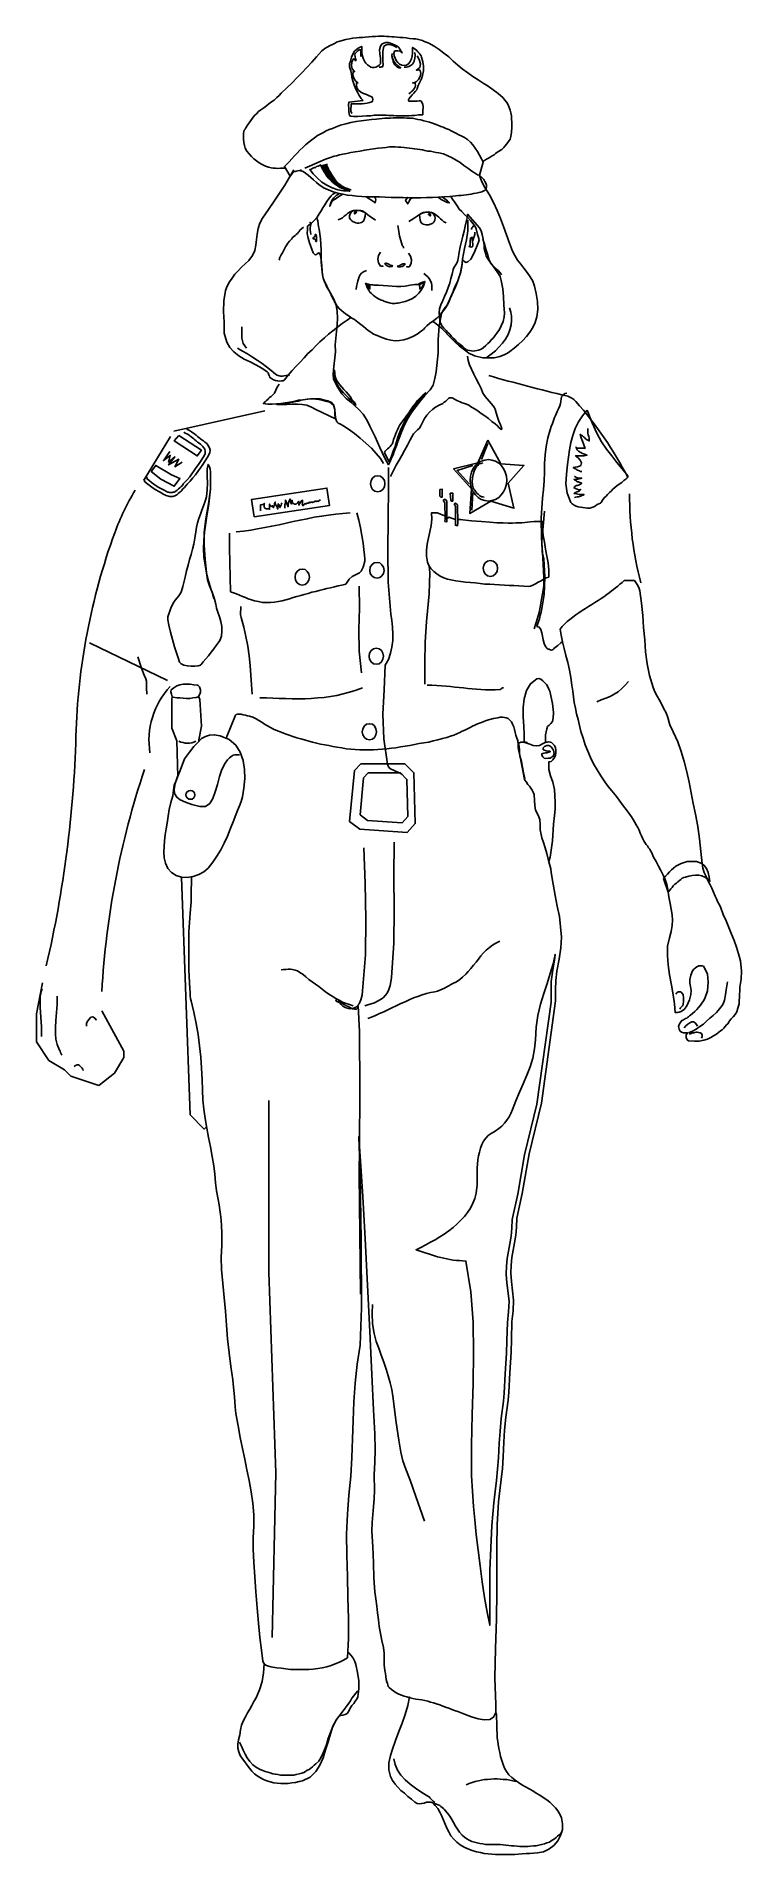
# Model space of a CAD drawing. Extents: x 137.78 to 138.43, y 57.96 to 59.66.
import ezdxf

# ---------------------------------------------------------------- set-up
doc = ezdxf.new("R2010")
doc.units = 0
doc.layers.get('0').update_dxf_attribs({"linetype": 'CONTINUOUS'})

msp = doc.modelspace()

# ---------------------------------------------------------------- linework, layer by layer
for p, q in [((137.9888, 59.3064), (137.904, 59.2874)), ((137.9006, 59.2822), (137.8764, 59.2425)), ((137.825, 59.0895), (137.8979, 59.0545)), ((137.7755, 58.743), (137.7813, 58.7721)), ((137.7755, 58.7168), (137.7755, 58.743)), ((137.8367, 58.7459), (137.8571, 58.7081)), ((137.7872, 58.6993), (137.7755, 58.7168)), ((137.8571, 58.7081), (137.8571, 58.7022)), ((137.8017, 58.6906), (137.7872, 58.6993)), ((137.8076, 58.6848), (137.8017, 58.6906)), ((137.8571, 58.7022), (137.8483, 58.6877)), ((137.8338, 58.676), (137.8076, 58.6848)), ((137.8483, 58.6877), (137.8338, 58.676))]:
    msp.add_line(p, q)
at = {"linetype": 'CONTINUOUS'}
for points in [[(138.0081, 59.5331), (138.0078, 59.5331), (138.0054, 59.5329), (138.0033, 59.5329), (138.0011, 59.5326), (137.9989, 59.5329), (137.9968, 59.5329), (137.9946, 59.5334), (137.9922, 59.5341), (137.9893, 59.535), (137.9864, 59.5365), (137.9835, 59.5379), (137.9811, 59.5399), (137.9785, 59.5418), (137.9763, 59.544), (137.9741, 59.5464), (137.972, 59.549), (137.9705, 59.5517), (137.9698, 59.5543), (137.9693, 59.557), (137.9688, 59.5603), (137.9688, 59.5656), (137.9691, 59.5671), (137.9696, 59.5685), (137.9705, 59.5695), (137.9712, 59.5707), (137.9727, 59.5731), (137.9741, 59.5755), (137.9758, 59.5777), (137.9773, 59.5798), (137.9789, 59.582), (137.9809, 59.5839), (137.983, 59.5859), (137.9852, 59.5875), (137.9879, 59.5895), (137.9903, 59.5912), (137.9927, 59.5931), (137.9951, 59.595), (137.9975, 59.5967), (137.9999, 59.5989), (138.0021, 59.6008), (138.0042, 59.603), (138.0093, 59.608), (138.0143, 59.6128), (138.0189, 59.6176), (138.0235, 59.6222), (138.0281, 59.627), (138.0326, 59.6321), (138.0372, 59.6371), (138.042, 59.6427), (138.0432, 59.6436), (138.0449, 59.6448), (138.0471, 59.646), (138.0497, 59.6475), (138.0521, 59.6487), (138.0545, 59.6499), (138.0565, 59.6509), (138.0579, 59.6513), (138.061, 59.6523), (138.0644, 59.6533), (138.0678, 59.6537), (138.0709, 59.6545), (138.0743, 59.6547), (138.0772, 59.6552), (138.0801, 59.6552), (138.0825, 59.6554), (138.0858, 59.6557), (138.089, 59.6559), (138.0921, 59.6559), (138.0948, 59.6562), (138.0974, 59.6562), (138.1001, 59.6562), (138.1025, 59.6559), (138.1049, 59.6559), (138.1073, 59.6557), (138.1097, 59.6557), (138.1123, 59.6554), (138.115, 59.6552), (138.1176, 59.655), (138.1208, 59.6547), (138.1239, 59.6542), (138.1273, 59.654), (138.1285, 59.654), (138.1297, 59.6537), (138.1309, 59.6535), (138.1323, 59.6533), (138.1335, 59.653), (138.1347, 59.6525), (138.1359, 59.6523), (138.1371, 59.6518), (138.1419, 59.6497), (138.1468, 59.647), (138.1516, 59.6439), (138.1561, 59.6405), (138.1605, 59.6369), (138.1648, 59.633), (138.1691, 59.6294), (138.1732, 59.6258), (138.1783, 59.622), (138.1831, 59.6186), (138.1879, 59.6155), (138.1927, 59.6123), (138.1973, 59.6095), (138.2019, 59.6061), (138.2067, 59.6027), (138.2113, 59.5986), (138.213, 59.5967), (138.2147, 59.5945), (138.2159, 59.5921), (138.2171, 59.5897), (138.2178, 59.5873), (138.2185, 59.5847), (138.219, 59.582), (138.2192, 59.5794), (138.2195, 59.5753), (138.2195, 59.5709), (138.219, 59.5668), (138.2185, 59.5625), (138.2178, 59.5601), (138.2163, 59.5579), (138.2147, 59.5558), (138.213, 59.5536), (138.212, 59.5524), (138.211, 59.5514), (138.2101, 59.5505), (138.2089, 59.5497), (138.2077, 59.549), (138.2065, 59.5483), (138.2055, 59.5476), (138.2043, 59.5466), (138.2029, 59.5454), (138.2012, 59.5444), (138.1992, 59.5432), (138.1976, 59.5423), (138.1959, 59.5413), (138.1939, 59.5403), (138.1925, 59.5394), (138.1925, 59.5391)], [(138.0805, 59.5962), (138.0789, 59.5981), (138.0769, 59.6008), (138.0753, 59.6039), (138.0736, 59.6073), (138.0721, 59.6109), (138.0709, 59.6145), (138.0702, 59.6181), (138.0697, 59.6212), (138.0692, 59.6239), (138.0685, 59.6258), (138.068, 59.6277), (138.068, 59.6304), (138.0688, 59.633), (138.0697, 59.6367), (138.0712, 59.6403), (138.0726, 59.6424), (138.0743, 59.6439), (138.076, 59.6451), (138.0779, 59.646), (138.0793, 59.6468), (138.0793, 59.6415), (138.0798, 59.6388), (138.0803, 59.6367), (138.0808, 59.635), (138.0815, 59.6335), (138.0822, 59.6323), (138.0832, 59.6311), (138.0846, 59.6297), (138.0866, 59.6282), (138.0878, 59.6275), (138.0892, 59.627), (138.0909, 59.627), (138.0926, 59.6275), (138.0943, 59.6282), (138.0957, 59.6292), (138.0967, 59.6304), (138.0969, 59.6321), (138.0967, 59.6359), (138.0962, 59.6398), (138.096, 59.6436), (138.0969, 59.647), (138.0981, 59.6489), (138.0998, 59.6499), (138.1017, 59.6504), (138.1039, 59.6504), (138.1061, 59.6497), (138.1082, 59.6489), (138.1104, 59.648), (138.1123, 59.647), (138.1138, 59.6456), (138.1157, 59.6427), (138.1169, 59.6407), (138.1167, 59.6412), (138.1152, 59.6422), (138.113, 59.6427), (138.1109, 59.6427), (138.1099, 59.6424), (138.1094, 59.6403), (138.1097, 59.6379), (138.1104, 59.6357), (138.1116, 59.6335), (138.113, 59.6316), (138.1147, 59.6302), (138.1167, 59.6292), (138.1188, 59.629), (138.1212, 59.6294), (138.1232, 59.6309), (138.1246, 59.6328), (138.1258, 59.6352), (138.1263, 59.6379), (138.1268, 59.6405), (138.1268, 59.6432), (138.1268, 59.6458), (138.1282, 59.6448), (138.1294, 59.6439), (138.1306, 59.6429), (138.1318, 59.6417), (138.133, 59.6405), (138.134, 59.6393), (138.1347, 59.6381), (138.1352, 59.6367), (138.1364, 59.6323), (138.1369, 59.6282), (138.1369, 59.6239), (138.1359, 59.6196), (138.135, 59.6164), (138.1335, 59.6135), (138.1321, 59.6104), (138.1311, 59.6073), (138.1306, 59.6061), (138.1294, 59.6049), (138.128, 59.6032), (138.1265, 59.6015), (138.1248, 59.5998), (138.1236, 59.5981), (138.1229, 59.5969), (138.1229, 59.596), (138.1236, 59.5957), (138.1248, 59.5955), (138.1268, 59.5955), (138.1289, 59.5957), (138.1309, 59.5957), (138.1328, 59.596), (138.134, 59.596), (138.1347, 59.5957), (138.1362, 59.5928), (138.1366, 59.59), (138.1364, 59.5866), (138.1362, 59.583), (138.1323, 59.5827), (138.1289, 59.5822), (138.126, 59.5822), (138.1232, 59.582), (138.1205, 59.582), (138.1181, 59.582), (138.1159, 59.582), (138.1138, 59.582), (138.1116, 59.582), (138.1094, 59.5822), (138.107, 59.5822), (138.1046, 59.5822), (138.102, 59.5825), (138.0991, 59.5825), (138.096, 59.5825), (138.0926, 59.5825), (138.0909, 59.5825), (138.0878, 59.582), (138.0839, 59.5818), (138.0796, 59.5815), (138.0753, 59.5813), (138.0716, 59.5813), (138.069, 59.5815), (138.068, 59.5822), (138.0673, 59.5856), (138.0671, 59.5887), (138.0668, 59.5919), (138.0673, 59.5948), (138.0805, 59.5962)], [(138.0784, 59.6374), (138.0784, 59.6391), (138.0784, 59.6405), (138.0784, 59.642), (138.0789, 59.6436), (138.0769, 59.6436), (138.0755, 59.6427), (138.0743, 59.6415), (138.0733, 59.6403), (138.0728, 59.6388), (138.0731, 59.6371), (138.0736, 59.6352), (138.074, 59.6335), (138.0738, 59.6335), (138.0736, 59.6335), (138.0733, 59.6335), (138.0731, 59.6335), (138.0731, 59.6345), (138.0726, 59.635), (138.0716, 59.6352), (138.0712, 59.635), (138.07, 59.6321), (138.0697, 59.6287), (138.0704, 59.6258), (138.0726, 59.6232), (138.0721, 59.6232), (138.0716, 59.6232), (138.0714, 59.6232), (138.0712, 59.6232), (138.0709, 59.62), (138.0719, 59.6172), (138.0736, 59.6147), (138.0757, 59.6126), (138.0753, 59.6126), (138.0748, 59.6126), (138.0745, 59.6126), (138.0743, 59.6126), (138.0743, 59.6097), (138.075, 59.6073), (138.0767, 59.6056), (138.0786, 59.6039), (138.081, 59.6027), (138.0837, 59.6017), (138.0863, 59.6005), (138.0887, 59.5996), (138.0895, 59.5986), (138.0897, 59.5972), (138.0895, 59.596), (138.0892, 59.5952), (138.0868, 59.5943), (138.0844, 59.5938), (138.082, 59.5933), (138.0796, 59.5931), (138.0769, 59.5931), (138.0745, 59.5931), (138.0719, 59.5931), (138.0695, 59.5931), (138.0695, 59.5909), (138.0692, 59.5887), (138.0692, 59.5863), (138.07, 59.5842)], [(138.0957, 59.6273), (138.0964, 59.6273), (138.0972, 59.6275), (138.0976, 59.6277), (138.0984, 59.6277), (138.0989, 59.628), (138.0989, 59.6287), (138.0989, 59.6292), (138.0993, 59.6294), (138.0991, 59.6335), (138.0989, 59.6376), (138.0989, 59.6417), (138.0996, 59.6456), (138.1003, 59.647), (138.1015, 59.648), (138.1032, 59.6485), (138.1049, 59.6485), (138.1068, 59.6482), (138.1087, 59.6475), (138.1106, 59.6468), (138.1121, 59.6458)], [(138.1078, 59.6362), (138.1082, 59.6345), (138.1087, 59.6328), (138.1094, 59.6311), (138.1102, 59.6297), (138.1111, 59.6285), (138.1123, 59.6273), (138.1138, 59.6268), (138.1157, 59.6268), (138.114, 59.628), (138.1123, 59.6292), (138.1109, 59.6309), (138.1097, 59.6323), (138.1087, 59.6342), (138.108, 59.6359), (138.1075, 59.6381), (138.1078, 59.64)], [(138.1289, 59.641), (138.1292, 59.6383), (138.1289, 59.6357), (138.1282, 59.633), (138.127, 59.6306), (138.1263, 59.6299), (138.1256, 59.6292), (138.1246, 59.6285), (138.1234, 59.628), (138.1224, 59.6277), (138.1212, 59.6275), (138.12, 59.6273), (138.1188, 59.6273)], [(138.1309, 59.6379), (138.133, 59.6345), (138.1342, 59.6306), (138.1335, 59.627), (138.1304, 59.6246), (138.1313, 59.6246), (138.1325, 59.6249), (138.1333, 59.6246), (138.1338, 59.6244), (138.1345, 59.6215), (138.1338, 59.6188), (138.1323, 59.616), (138.1301, 59.6138), (138.1294, 59.6133), (138.1287, 59.6131), (138.1277, 59.6128), (138.1268, 59.6126), (138.1275, 59.6126), (138.1282, 59.6126), (138.1289, 59.6126), (138.1292, 59.6121), (138.1294, 59.6104), (138.1292, 59.609), (138.1287, 59.6078), (138.1277, 59.6066), (138.1268, 59.6054), (138.1256, 59.6044), (138.1244, 59.6034), (138.1232, 59.6025)], [(138.1891, 59.5264), (138.1903, 59.5254), (138.1918, 59.524), (138.1932, 59.5225), (138.1942, 59.5206), (138.1952, 59.5189), (138.1959, 59.5172), (138.1959, 59.5155), (138.1956, 59.5141), (138.1949, 59.5129), (138.1939, 59.5122), (138.1927, 59.5115), (138.1915, 59.511), (138.1903, 59.5105), (138.1889, 59.5103), (138.1877, 59.51), (138.1862, 59.5098), (138.1838, 59.5093), (138.1814, 59.5088), (138.179, 59.5083), (138.1768, 59.5081), (138.1744, 59.5078), (138.172, 59.5076), (138.1696, 59.5074), (138.1672, 59.5071), (138.1617, 59.5066), (138.1561, 59.5064), (138.1506, 59.5059), (138.1453, 59.5057), (138.1398, 59.5057), (138.1342, 59.5054), (138.1287, 59.5054), (138.1234, 59.5054), (138.1179, 59.5057), (138.1123, 59.5057), (138.1068, 59.5057), (138.1013, 59.5059), (138.096, 59.5062), (138.0904, 59.5062), (138.0849, 59.5064), (138.0793, 59.5066), (138.0748, 59.5069), (138.0704, 59.5074), (138.0659, 59.5078), (138.0615, 59.5088), (138.057, 59.5098), (138.0526, 59.511), (138.0483, 59.5127), (138.0442, 59.5143), (138.042, 59.5158), (138.0394, 59.5175), (138.037, 59.5196), (138.0343, 59.522), (138.0317, 59.5242), (138.0293, 59.5266), (138.0269, 59.5285), (138.0247, 59.53), (138.0216, 59.531), (138.0196, 59.5305), (138.018, 59.5302), (138.017, 59.53), (138.016, 59.5295), (138.0153, 59.529), (138.0146, 59.5283), (138.0136, 59.5271), (138.0124, 59.5257), (138.0071, 59.5346), (138.0115, 59.5389), (138.0139, 59.5418), (138.0165, 59.5444), (138.0189, 59.5471), (138.0216, 59.5497), (138.0242, 59.5524), (138.0269, 59.5548), (138.0298, 59.5572), (138.0326, 59.5596), (138.0353, 59.5615), (138.0379, 59.5635), (138.0406, 59.5649), (138.0435, 59.5663), (138.0461, 59.5678), (138.049, 59.569), (138.0519, 59.5702), (138.0548, 59.5714), (138.0596, 59.5731), (138.0644, 59.5745), (138.0692, 59.5757), (138.074, 59.5767), (138.0789, 59.5774), (138.0837, 59.5779), (138.0885, 59.5784), (138.0931, 59.5789), (138.0957, 59.5791), (138.0984, 59.5794), (138.1008, 59.5796), (138.1034, 59.5796), (138.1061, 59.5798), (138.1087, 59.5801), (138.1111, 59.5801), (138.1138, 59.5801), (138.1164, 59.5801), (138.1188, 59.5801), (138.1215, 59.5798), (138.1241, 59.5798), (138.1268, 59.5796), (138.1292, 59.5791), (138.1318, 59.5786), (138.1345, 59.5782), (138.1374, 59.5774), (138.14, 59.5767), (138.1427, 59.576), (138.1453, 59.575), (138.148, 59.5741), (138.1504, 59.5731), (138.153, 59.5721), (138.1554, 59.5712), (138.1578, 59.57), (138.1605, 59.569), (138.1629, 59.5678), (138.1653, 59.5666), (138.1677, 59.5654), (138.1701, 59.5642), (138.1728, 59.563), (138.1752, 59.5618), (138.1781, 59.5598), (138.1807, 59.5574), (138.1831, 59.5548), (138.1853, 59.5517), (138.1874, 59.5485), (138.1891, 59.5452), (138.1911, 59.5418), (138.1927, 59.5387), (138.1891, 59.5264)], [(138.0261, 59.5329), (138.0305, 59.5348), (138.0355, 59.537), (138.0406, 59.5391), (138.0456, 59.5413), (138.0502, 59.543), (138.0536, 59.5442), (138.0558, 59.5447), (138.0586, 59.5454), (138.0618, 59.5461), (138.0654, 59.5468), (138.0692, 59.5476), (138.0733, 59.5483), (138.0777, 59.549), (138.082, 59.5497), (138.0863, 59.5505), (138.0904, 59.5512), (138.0945, 59.5517), (138.0986, 59.5521), (138.1022, 59.5524), (138.1053, 59.5529), (138.1082, 59.5529), (138.1104, 59.5529), (138.1133, 59.5526), (138.1159, 59.5526), (138.1188, 59.5524), (138.1212, 59.5521), (138.1239, 59.5517), (138.1263, 59.5514), (138.1287, 59.5512), (138.1311, 59.5507), (138.1335, 59.5505), (138.1359, 59.55), (138.1383, 59.5495), (138.1407, 59.549), (138.1434, 59.5488), (138.146, 59.5483), (138.1487, 59.5478), (138.1513, 59.5473), (138.1557, 59.5464), (138.1598, 59.5447), (138.1636, 59.5428), (138.1675, 59.5406), (138.1711, 59.5382), (138.1747, 59.5355), (138.1783, 59.5329), (138.1821, 59.5302), (138.1836, 59.5293), (138.1855, 59.5281), (138.1874, 59.5269), (138.1891, 59.5264)], [(137.951, 59.379), (137.9508, 59.3891), (137.9503, 59.399), (137.9505, 59.4091), (137.9522, 59.4188), (137.9537, 59.4229), (137.9558, 59.4267), (137.9582, 59.4303), (137.9609, 59.4339), (137.964, 59.4371), (137.9671, 59.4404), (137.9705, 59.4436), (137.9739, 59.4469), (137.9773, 59.4513), (137.9794, 59.4561), (137.9804, 59.4611), (137.9811, 59.4664), (137.9818, 59.4715), (137.9826, 59.4768), (137.984, 59.4818), (137.9866, 59.4864), (137.9922, 59.4944), (137.9975, 59.5021), (138.0025, 59.5098), (138.0074, 59.5172), (138.0117, 59.5245), (138.016, 59.5314)], [(138.0216, 59.531), (138.023, 59.5314)], [(138.0365, 59.5338), (138.0365, 59.5338), (138.0365, 59.5338), (138.0363, 59.5338), (138.0363, 59.5338), (138.0365, 59.5341), (138.0372, 59.5346), (138.0387, 59.535), (138.0411, 59.536), (138.0415, 59.5346), (138.0425, 59.5326), (138.0437, 59.5307), (138.0444, 59.5295), (138.0456, 59.5276), (138.0471, 59.5254), (138.0488, 59.5237), (138.0505, 59.5218), (138.0521, 59.5201), (138.0541, 59.5187), (138.056, 59.5172), (138.0582, 59.5158), (138.0591, 59.5151), (138.0603, 59.5143), (138.0615, 59.5139), (138.063, 59.5134), (138.0642, 59.5127), (138.0656, 59.5122), (138.0668, 59.5119), (138.068, 59.5115), (138.0623, 59.5117), (138.057, 59.5127), (138.0517, 59.5146), (138.0466, 59.5172), (138.042, 59.5201), (138.0379, 59.5237), (138.0341, 59.5276), (138.0307, 59.5317), (138.0317, 59.5319), (138.0336, 59.5329), (138.0355, 59.5336), (138.0365, 59.5338)], [(138.0411, 59.536), (138.0413, 59.535), (138.042, 59.5336), (138.043, 59.5317), (138.0442, 59.5295), (138.0454, 59.5276), (138.0468, 59.5257), (138.0483, 59.5237), (138.05, 59.522), (138.0519, 59.5201), (138.0536, 59.5187), (138.0558, 59.5172), (138.0577, 59.5158), (138.0589, 59.5151), (138.0598, 59.5146), (138.061, 59.5141), (138.0623, 59.5136), (138.0632, 59.5131), (138.0644, 59.5129), (138.0656, 59.5124), (138.0668, 59.5122)], [(138.0425, 59.5358), (138.0428, 59.5343), (138.0435, 59.5326), (138.0442, 59.531), (138.0449, 59.5298), (138.0461, 59.5278), (138.0476, 59.5259), (138.049, 59.524), (138.0507, 59.5223), (138.0524, 59.5204), (138.0543, 59.5189), (138.0562, 59.5175), (138.0582, 59.516), (138.0594, 59.5153), (138.0603, 59.5148), (138.0615, 59.5141), (138.0627, 59.5139), (138.0637, 59.5134), (138.0649, 59.5129), (138.0661, 59.5127), (138.0673, 59.5122)], [(138.0432, 59.536), (138.0435, 59.5346), (138.0442, 59.5329), (138.0452, 59.5312), (138.0456, 59.53), (138.0468, 59.5281), (138.0483, 59.5261), (138.0497, 59.5242), (138.0514, 59.5223), (138.0529, 59.5206), (138.0548, 59.5189), (138.0567, 59.5175), (138.0586, 59.516), (138.0596, 59.5153), (138.0608, 59.5148), (138.0618, 59.5143), (138.063, 59.5139), (138.0642, 59.5134), (138.0654, 59.5131), (138.0666, 59.5127), (138.0678, 59.5124)], [(138.0442, 59.5363), (138.0444, 59.5348), (138.0452, 59.5331), (138.0459, 59.5314), (138.0466, 59.5302), (138.0478, 59.5283), (138.049, 59.5264), (138.0505, 59.5245), (138.0519, 59.5225), (138.0536, 59.5206), (138.0553, 59.5189), (138.0572, 59.5175), (138.0591, 59.516), (138.0601, 59.5155), (138.0613, 59.5148), (138.0623, 59.5143), (138.0635, 59.5139), (138.0644, 59.5136), (138.0656, 59.5131), (138.0668, 59.5129), (138.068, 59.5124)], [(138.0449, 59.5365), (138.0452, 59.535), (138.0459, 59.5334), (138.0468, 59.5317), (138.0473, 59.5305), (138.0485, 59.5285), (138.05, 59.5264), (138.0512, 59.5245), (138.0526, 59.5228), (138.0541, 59.5208), (138.0558, 59.5192), (138.0574, 59.5177), (138.0594, 59.5163), (138.0606, 59.5155), (138.0615, 59.5151), (138.0627, 59.5146), (138.0639, 59.5141), (138.0649, 59.5136), (138.0661, 59.5131), (138.0673, 59.5129), (138.0685, 59.5127)], [(138.0459, 59.5367), (138.0461, 59.5353), (138.0468, 59.5336), (138.0476, 59.5319), (138.0483, 59.5307), (138.0495, 59.5288), (138.0507, 59.5266), (138.0519, 59.5247), (138.0531, 59.5228), (138.0545, 59.5211), (138.0562, 59.5194), (138.0579, 59.5177), (138.0598, 59.5163), (138.061, 59.5158), (138.062, 59.5151), (138.0632, 59.5146), (138.0644, 59.5141), (138.0654, 59.5139), (138.0666, 59.5134), (138.0678, 59.5131), (138.069, 59.5127)], [(138.0466, 59.537), (138.0468, 59.5355), (138.0476, 59.5338), (138.0483, 59.5322), (138.049, 59.531), (138.0502, 59.529), (138.0514, 59.5269), (138.0526, 59.5249), (138.0538, 59.523), (138.055, 59.5211), (138.0567, 59.5194), (138.0584, 59.518), (138.0603, 59.5165), (138.0615, 59.5158), (138.0625, 59.5153), (138.0637, 59.5148), (138.0649, 59.5143), (138.0659, 59.5139), (138.0671, 59.5134), (138.0683, 59.5131), (138.0695, 59.5129)], [(138.1891, 59.5264), (138.1891, 59.5261), (138.1913, 59.5204), (138.1942, 59.5151), (138.1985, 59.5081), (138.2024, 59.5009), (138.2057, 59.4934), (138.2089, 59.4859), (138.2118, 59.4785), (138.2144, 59.4708), (138.2173, 59.4631), (138.2202, 59.4554), (138.2221, 59.4513), (138.2248, 59.4472), (138.2277, 59.4433), (138.2308, 59.4395), (138.2339, 59.4356), (138.2366, 59.4315), (138.239, 59.4274), (138.2407, 59.4229), (138.2423, 59.4159), (138.2435, 59.4084), (138.2438, 59.4009), (138.2428, 59.394), (138.2411, 59.3889), (138.239, 59.3843), (138.2361, 59.3798), (138.233, 59.3757), (138.2293, 59.3718), (138.2257, 59.3682), (138.2216, 59.3648), (138.2175, 59.3617), (138.2154, 59.3602), (138.213, 59.359), (138.2106, 59.3581), (138.2082, 59.3571), (138.2057, 59.3564), (138.2031, 59.3559), (138.2005, 59.3557), (138.1978, 59.3557), (138.1952, 59.3557), (138.1925, 59.3559), (138.1899, 59.3564), (138.1872, 59.3571), (138.1846, 59.3578), (138.1821, 59.3588), (138.1797, 59.36), (138.1776, 59.3615), (138.174, 59.3641), (138.1703, 59.367), (138.167, 59.3701), (138.1636, 59.3733), (138.1602, 59.3766), (138.1571, 59.38), (138.1537, 59.3834), (138.1504, 59.3865), (138.1472, 59.3889), (138.1453, 59.3899)], [(138.1624, 59.5067), (138.1641, 59.504), (138.1665, 59.5006), (138.1689, 59.4968), (138.1703, 59.4948), (138.1728, 59.4924), (138.1754, 59.4898), (138.1783, 59.4869), (138.1809, 59.484), (138.1833, 59.4811), (138.1853, 59.4785), (138.1862, 59.4763), (138.1874, 59.471), (138.1884, 59.4681), (138.1889, 59.4662), (138.1884, 59.464), (138.1843, 59.4539), (138.1812, 59.4481), (138.1785, 59.4455), (138.1766, 59.445), (138.1752, 59.4457), (138.1742, 59.4469), (138.1737, 59.4474), (138.1735, 59.4464), (138.1728, 59.4411), (138.1718, 59.4361), (138.1703, 59.4315), (138.1687, 59.4267), (138.1667, 59.4221), (138.1648, 59.4176), (138.1626, 59.4127), (138.1605, 59.4077), (138.1593, 59.4055), (138.1571, 59.4029), (138.1552, 59.4), (138.1537, 59.3973), (138.1516, 59.3853), (138.1508, 59.373), (138.1506, 59.3605), (138.1494, 59.3487), (138.1487, 59.3427), (138.1477, 59.3364), (138.146, 59.3304), (138.1431, 59.3258), (138.1383, 59.3208), (138.1338, 59.3155), (138.1297, 59.3102), (138.1258, 59.3049), (138.1224, 59.2993), (138.1193, 59.2933), (138.1167, 59.2873), (138.1143, 59.2808), (138.113, 59.2777), (138.1121, 59.2745), (138.1109, 59.2714), (138.1097, 59.2683), (138.1085, 59.2651), (138.107, 59.2623), (138.1058, 59.2591), (138.1044, 59.256), (138.1013, 59.2615), (138.0986, 59.2668), (138.0962, 59.2721), (138.094, 59.2772), (138.0919, 59.282), (138.0895, 59.2871), (138.087, 59.2921), (138.0844, 59.2974), (138.0805, 59.3032), (138.0767, 59.3075), (138.0728, 59.3111), (138.069, 59.3143), (138.0649, 59.3179), (138.0608, 59.3222), (138.057, 59.328), (138.0529, 59.3359), (138.0526, 59.3405), (138.0533, 59.3477), (138.0543, 59.3557), (138.0548, 59.3615), (138.0545, 59.368), (138.055, 59.3742), (138.0558, 59.3805), (138.0565, 59.3867), (138.0567, 59.393), (138.0565, 59.399), (138.0555, 59.405), (138.0531, 59.4108), (138.0517, 59.4135), (138.0502, 59.4161), (138.0485, 59.419), (138.0468, 59.4219), (138.0454, 59.425), (138.0442, 59.4277), (138.0432, 59.4306), (138.0428, 59.433), (138.0418, 59.4452), (138.0408, 59.4515), (138.0396, 59.4539), (138.0387, 59.4537), (138.0372, 59.4525), (138.0358, 59.452), (138.0338, 59.4539), (138.0317, 59.4599), (138.0305, 59.4633), (138.0293, 59.4676), (138.0285, 59.472), (138.0288, 59.4756), (138.0288, 59.4787)], [(138.0288, 59.4787), (138.0324, 59.4816), (138.0353, 59.4845), (138.0377, 59.4874), (138.0396, 59.4903), (138.0415, 59.4932), (138.043, 59.496), (138.0447, 59.4989), (138.0466, 59.5018), (138.0488, 59.505), (138.0507, 59.5071), (138.0524, 59.5086), (138.0541, 59.5098), (138.0548, 59.5104)], [(138.0623, 59.5088), (138.061, 59.5083), (138.057, 59.5059), (138.0558, 59.505), (138.0545, 59.5042), (138.0533, 59.5033), (138.0524, 59.5025), (138.0514, 59.5016), (138.0507, 59.5004), (138.05, 59.4992), (138.0495, 59.4975), (138.0505, 59.5006), (138.0517, 59.5033), (138.0533, 59.5054), (138.0555, 59.5074), (138.0577, 59.5088), (138.0586, 59.5093), (138.0586, 59.5095)], [(138.0911, 59.5062), (138.0914, 59.5059), (138.0921, 59.5047), (138.0926, 59.5035), (138.0923, 59.5021), (138.0916, 59.5006), (138.0914, 59.5009), (138.0911, 59.5011), (138.0909, 59.5013), (138.0907, 59.5016), (138.087, 59.5042), (138.0834, 59.5064), (138.0834, 59.5064)], [(138.1268, 59.5054), (138.1256, 59.5047), (138.1244, 59.5038), (138.1236, 59.5023), (138.1229, 59.5011), (138.1222, 59.4997), (138.1203, 59.5028), (138.122, 59.5057), (138.122, 59.5054)], [(138.1542, 59.5064), (138.1545, 59.5062), (138.1569, 59.5045), (138.1593, 59.5025), (138.1612, 59.5006), (138.159, 59.5011), (138.1571, 59.5018), (138.1554, 59.5028), (138.1535, 59.5038), (138.1518, 59.505), (138.1504, 59.5059), (138.1504, 59.5059)], [(138.0375, 59.4864), (138.0382, 59.4838), (138.0387, 59.4811), (138.0389, 59.4785), (138.0394, 59.4761), (138.0408, 59.4671), (138.0413, 59.4563), (138.0415, 59.4455), (138.0423, 59.4359), (138.043, 59.4318), (138.0437, 59.4291), (138.0449, 59.4267), (138.0466, 59.4229), (138.0476, 59.4209), (138.0488, 59.4185), (138.05, 59.4161), (138.0512, 59.4137), (138.0524, 59.4113), (138.0536, 59.4094), (138.0543, 59.4074), (138.055, 59.4062), (138.0565, 59.4041), (138.0582, 59.4019), (138.0603, 59.4), (138.0627, 59.3981), (138.0651, 59.3964), (138.0675, 59.3947), (138.07, 59.393), (138.0724, 59.3916), (138.0757, 59.3891), (138.0786, 59.387), (138.081, 59.3851), (138.0832, 59.3831), (138.0854, 59.3814), (138.0878, 59.3798), (138.0904, 59.3781), (138.0936, 59.3766), (138.0981, 59.3747), (138.1025, 59.3733), (138.1065, 59.3723), (138.1104, 59.3718), (138.1145, 59.3721), (138.1186, 59.3728), (138.1227, 59.374), (138.127, 59.3759), (138.1309, 59.3781), (138.1335, 59.3798), (138.1352, 59.3812), (138.1369, 59.3824), (138.1383, 59.3838), (138.14, 59.3858), (138.1427, 59.3879), (138.1465, 59.3908), (138.1494, 59.393), (138.1518, 59.3954), (138.1542, 59.3981), (138.1564, 59.4007), (138.1583, 59.4038), (138.16, 59.4072), (138.1617, 59.4108), (138.1634, 59.4147), (138.1636, 59.4159), (138.1646, 59.4178), (138.1653, 59.4197), (138.1658, 59.4212), (138.1675, 59.4248), (138.1689, 59.4279), (138.1701, 59.431), (138.1711, 59.4339), (138.1718, 59.4371), (138.1725, 59.4404), (138.173, 59.444), (138.1735, 59.4481), (138.1752, 59.458), (138.1771, 59.4662), (138.1785, 59.4746), (138.1783, 59.4843)], [(138.0574, 59.4847), (138.0594, 59.4857), (138.0613, 59.4867), (138.063, 59.4881), (138.0647, 59.4893), (138.0661, 59.4908), (138.0678, 59.492), (138.0697, 59.4929), (138.0716, 59.4936), (138.0748, 59.4939), (138.0774, 59.4936), (138.0801, 59.4924), (138.0827, 59.4912), (138.0851, 59.4895), (138.0875, 59.4876), (138.0899, 59.4859), (138.0923, 59.4845)], [(138.0714, 59.4932), (138.0707, 59.4929), (138.0702, 59.4927), (138.07, 59.4924), (138.0697, 59.4922), (138.0685, 59.4905), (138.068, 59.4886), (138.068, 59.4864), (138.069, 59.4847), (138.07, 59.4838), (138.0712, 59.483), (138.0724, 59.4826), (138.0738, 59.4821), (138.075, 59.4818), (138.0765, 59.4818), (138.0779, 59.4821), (138.0791, 59.4823), (138.0808, 59.4835), (138.0818, 59.4859), (138.0825, 59.4883), (138.0827, 59.491), (138.0818, 59.492), (138.0808, 59.4927), (138.0796, 59.4932), (138.0784, 59.4934), (138.0772, 59.4936), (138.076, 59.4936), (138.0745, 59.4936), (138.0731, 59.4934), (138.0714, 59.4932)], [(138.0733, 59.4922), (138.0728, 59.492), (138.0726, 59.4915), (138.0724, 59.491), (138.0724, 59.4905), (138.0724, 59.4905), (138.0726, 59.4905), (138.0728, 59.4905), (138.0731, 59.4905), (138.0733, 59.4908), (138.0736, 59.491), (138.0738, 59.4915), (138.0743, 59.4915), (138.0743, 59.4915), (138.0743, 59.4917), (138.0743, 59.4917), (138.0743, 59.492), (138.074, 59.492), (138.0738, 59.4922), (138.0736, 59.4922), (138.0733, 59.4922)], [(138.1581, 59.4821), (138.1561, 59.483), (138.1545, 59.4843), (138.1528, 59.4857), (138.1513, 59.4871), (138.1496, 59.4886), (138.1482, 59.4898), (138.1463, 59.491), (138.1443, 59.4917), (138.1412, 59.4922), (138.1386, 59.4917), (138.1357, 59.491), (138.1333, 59.4898), (138.1309, 59.4881), (138.1282, 59.4864), (138.1258, 59.4847), (138.1234, 59.4833)], [(138.1448, 59.4912), (138.1453, 59.491), (138.1458, 59.4908), (138.146, 59.4903), (138.1463, 59.49), (138.1475, 59.4883), (138.148, 59.4864), (138.1475, 59.4843), (138.1465, 59.4826), (138.1456, 59.4816), (138.1443, 59.4811), (138.1431, 59.4806), (138.1419, 59.4802), (138.1405, 59.4802), (138.1391, 59.4802), (138.1378, 59.4804), (138.1366, 59.4806), (138.1347, 59.4821), (138.134, 59.4845), (138.1335, 59.4869), (138.1333, 59.4895), (138.1342, 59.4903), (138.1354, 59.491), (138.1366, 59.4915), (138.1378, 59.4917), (138.1391, 59.492), (138.1403, 59.492), (138.1417, 59.4917), (138.1431, 59.4915), (138.1448, 59.4912)], [(138.1427, 59.4903), (138.1431, 59.49), (138.1436, 59.4895), (138.1436, 59.4891), (138.1436, 59.4886), (138.1436, 59.4886), (138.1434, 59.4886), (138.1431, 59.4886), (138.1429, 59.4886), (138.1427, 59.4888), (138.1424, 59.4891), (138.1422, 59.4895), (138.1417, 59.4895), (138.1417, 59.4898), (138.1417, 59.4898), (138.1417, 59.4898), (138.1417, 59.49), (138.1419, 59.49), (138.1422, 59.4903), (138.1424, 59.4903), (138.1427, 59.4903)], [(138.1872, 59.4797), (138.1891, 59.4773), (138.1908, 59.4744), (138.1918, 59.4712), (138.1925, 59.4681), (138.193, 59.4647), (138.1935, 59.4614), (138.1937, 59.458), (138.1944, 59.4546), (138.1956, 59.4508), (138.1976, 59.4474), (138.1997, 59.4443), (138.2021, 59.4414), (138.2043, 59.4383), (138.2065, 59.4351), (138.2084, 59.4318), (138.2096, 59.4281), (138.211, 59.4204), (138.2118, 59.413), (138.212, 59.4053), (138.2125, 59.3976), (138.2122, 59.394), (138.2113, 59.3899), (138.2096, 59.3858), (138.2079, 59.3824), (138.2055, 59.379), (138.2036, 59.3764), (138.2019, 59.3742), (138.2002, 59.3725), (138.1988, 59.3708), (138.1971, 59.3692), (138.1952, 59.3675), (138.1927, 59.3653), (138.1915, 59.3643), (138.1901, 59.3636), (138.1884, 59.3631), (138.1867, 59.3627), (138.185, 59.3624), (138.1833, 59.3622), (138.1817, 59.3624), (138.18, 59.3627), (138.1783, 59.3631), (138.1771, 59.3634), (138.1764, 59.3639), (138.1759, 59.3643), (138.1752, 59.3648), (138.1747, 59.3655), (138.1737, 59.3663), (138.1723, 59.3675), (138.1701, 59.3692), (138.1682, 59.3706), (138.1665, 59.3725), (138.1648, 59.3742), (138.1631, 59.3759), (138.1614, 59.3778), (138.1598, 59.3795), (138.1581, 59.3814), (138.1561, 59.3834), (138.1545, 59.3853), (138.153, 59.3875), (138.1523, 59.3899), (138.1518, 59.394), (138.1516, 59.3978), (138.1518, 59.4017), (138.153, 59.4053), (138.1549, 59.4094), (138.1566, 59.4132), (138.1583, 59.4173), (138.16, 59.4214), (138.1614, 59.4255), (138.1626, 59.4298), (138.1638, 59.4339), (138.1646, 59.4383), (138.1655, 59.4404), (138.167, 59.4424), (138.1682, 59.4443), (138.1691, 59.4467), (138.1694, 59.4486), (138.1696, 59.4505), (138.1699, 59.4525), (138.1703, 59.4544), (138.1713, 59.4594), (138.1725, 59.4645), (138.1737, 59.4696), (138.1749, 59.4741), (138.1759, 59.4787), (138.1768, 59.4828), (138.1776, 59.4867), (138.1781, 59.49), (138.1872, 59.4797)], [(138.0249, 59.478), (138.023, 59.4765), (138.0216, 59.4751), (138.0208, 59.4739), (138.0204, 59.4732), (138.0192, 59.472), (138.018, 59.471), (138.017, 59.47), (138.016, 59.4691), (138.0148, 59.4681), (138.0139, 59.4671), (138.0129, 59.4659), (138.0117, 59.4647), (138.0102, 59.4631), (138.0093, 59.4614), (138.0081, 59.4594), (138.0071, 59.4578), (138.0062, 59.4558), (138.0052, 59.4539), (138.0042, 59.4522), (138.003, 59.4503), (138.0028, 59.4496), (138.0025, 59.4489), (138.0025, 59.4479), (138.0023, 59.4472)], [(138.0322, 59.4804), (138.0319, 59.4809), (138.0317, 59.4814), (138.0314, 59.4818), (138.0312, 59.4823), (138.0312, 59.4823), (138.031, 59.4823), (138.0307, 59.4823), (138.0307, 59.4823)], [(138.0317, 59.4802), (138.0312, 59.4775), (138.0312, 59.4753), (138.0314, 59.4734), (138.0317, 59.4712)], [(138.0343, 59.4669), (138.0353, 59.4669), (138.0358, 59.4664), (138.0363, 59.4655), (138.0365, 59.4645), (138.0365, 59.4645), (138.0367, 59.4645), (138.037, 59.4645), (138.037, 59.4645), (138.0372, 59.4662), (138.0372, 59.4679), (138.037, 59.4693), (138.0365, 59.471), (138.0365, 59.471), (138.0363, 59.471), (138.036, 59.471), (138.0358, 59.471), (138.0358, 59.4705), (138.0358, 59.4698), (138.0358, 59.4693), (138.0355, 59.4691), (138.0348, 59.4688), (138.0343, 59.4684), (138.0341, 59.4676), (138.0341, 59.4669), (138.0341, 59.4669), (138.0341, 59.4669), (138.0341, 59.4669), (138.0343, 59.4669)], [(138.113, 59.4794), (138.114, 59.4739), (138.1147, 59.4696), (138.1157, 59.4655), (138.1169, 59.4611), (138.1174, 59.4606), (138.1179, 59.4599), (138.1183, 59.4592), (138.1183, 59.4582)], [(138.1819, 59.4756), (138.1819, 59.4765), (138.1824, 59.4775), (138.1829, 59.4782), (138.1836, 59.479)], [(138.185, 59.4732), (138.1848, 59.4712), (138.1843, 59.4693), (138.1838, 59.4674), (138.1829, 59.4655)], [(138.0967, 59.4546), (138.0948, 59.4515), (138.0943, 59.4481), (138.095, 59.4445), (138.0969, 59.4416), (138.0974, 59.4414), (138.0981, 59.4414), (138.0986, 59.4414), (138.0993, 59.4414), (138.0991, 59.4414), (138.0991, 59.4414), (138.0991, 59.4414), (138.0989, 59.4414)], [(138.1229, 59.4537), (138.1248, 59.4508), (138.1258, 59.4474), (138.1256, 59.444), (138.1239, 59.4411), (138.1234, 59.4409), (138.1227, 59.4409), (138.122, 59.4409), (138.1212, 59.4409), (138.1215, 59.4409), (138.1215, 59.4409), (138.1217, 59.4409), (138.1217, 59.4409)], [(138.1805, 59.4638), (138.1805, 59.4647), (138.1805, 59.4659), (138.1807, 59.4669), (138.1809, 59.4679), (138.1814, 59.4679), (138.1817, 59.4681), (138.1821, 59.4684), (138.1824, 59.4686), (138.1824, 59.4664), (138.1826, 59.4643), (138.1829, 59.4621), (138.1829, 59.4602), (138.1824, 59.4594), (138.1814, 59.4592), (138.1805, 59.4594), (138.1793, 59.4597), (138.1795, 59.4597), (138.18, 59.4597), (138.1802, 59.4599), (138.1802, 59.4602), (138.1805, 59.4611), (138.1805, 59.4621), (138.1805, 59.4628), (138.1805, 59.4638)], [(138.1925, 59.4667), (138.1939, 59.4621), (138.1952, 59.4573), (138.1966, 59.4527), (138.198, 59.4479), (138.199, 59.4457), (138.2002, 59.4438), (138.2017, 59.4421), (138.2033, 59.4404), (138.205, 59.4387), (138.207, 59.4371), (138.2084, 59.4354), (138.2098, 59.4334)], [(138.0837, 59.4373), (138.081, 59.4363), (138.0791, 59.4349), (138.0774, 59.433), (138.0765, 59.4306), (138.0755, 59.4279), (138.075, 59.425), (138.0745, 59.4224), (138.074, 59.4197)], [(138.1082, 59.4419), (138.1073, 59.4421), (138.1063, 59.4424), (138.1053, 59.4428), (138.1046, 59.4433), (138.1039, 59.4438), (138.1029, 59.444), (138.102, 59.4443), (138.101, 59.444), (138.1022, 59.4424), (138.1037, 59.4414), (138.1053, 59.4409), (138.1073, 59.4411), (138.1075, 59.4411), (138.107, 59.4411), (138.1065, 59.4414), (138.1068, 59.4419)], [(138.1082, 59.4419), (138.1073, 59.4421), (138.1063, 59.4424), (138.1053, 59.4428), (138.1046, 59.4433), (138.1039, 59.4438), (138.1029, 59.444), (138.102, 59.4443), (138.101, 59.444), (138.1022, 59.4424), (138.1037, 59.4414), (138.1053, 59.4409), (138.1073, 59.4411), (138.1075, 59.4411), (138.107, 59.4411), (138.1065, 59.4414), (138.1068, 59.4419), (138.1082, 59.4419)], [(138.1123, 59.4414), (138.1133, 59.4416), (138.1143, 59.4419), (138.1152, 59.4424), (138.1159, 59.4428), (138.1169, 59.4433), (138.1176, 59.4436), (138.1186, 59.4438), (138.1198, 59.4436), (138.1186, 59.4421), (138.1171, 59.4411), (138.1152, 59.4407), (138.1135, 59.4407), (138.1133, 59.4407), (138.1135, 59.4407), (138.114, 59.4409), (138.114, 59.4414)], [(138.1123, 59.4414), (138.1133, 59.4416), (138.1143, 59.4419), (138.1152, 59.4424), (138.1159, 59.4428), (138.1169, 59.4433), (138.1176, 59.4436), (138.1186, 59.4438), (138.1198, 59.4436), (138.1186, 59.4421), (138.1171, 59.4411), (138.1152, 59.4407), (138.1135, 59.4407), (138.1133, 59.4407), (138.1135, 59.4407), (138.114, 59.4409), (138.114, 59.4414), (138.1123, 59.4414)], [(138.0827, 59.4255), (138.083, 59.4245), (138.0832, 59.4243), (138.0834, 59.4241), (138.0837, 59.4233), (138.0842, 59.4226), (138.0844, 59.4216), (138.0846, 59.4209), (138.0846, 59.4209), (138.0858, 59.419), (138.087, 59.4173), (138.0885, 59.4159), (138.0899, 59.4144), (138.0916, 59.4132), (138.0933, 59.412), (138.095, 59.4111), (138.0969, 59.4101), (138.0979, 59.4096), (138.0989, 59.4094), (138.0998, 59.4089), (138.1008, 59.4084), (138.1017, 59.4082), (138.1027, 59.4077), (138.1039, 59.4074), (138.1049, 59.4072), (138.1063, 59.407), (138.1078, 59.4067), (138.1092, 59.4067), (138.1106, 59.4067), (138.1118, 59.407), (138.1133, 59.407), (138.1145, 59.4072), (138.1157, 59.4074), (138.1198, 59.4084), (138.1234, 59.4096), (138.1268, 59.4113), (138.1299, 59.4135), (138.1325, 59.4161), (138.1347, 59.4192), (138.1369, 59.4229), (138.1383, 59.4272), (138.1374, 59.4269), (138.1359, 59.4265), (138.1345, 59.426), (138.1338, 59.4255), (138.1323, 59.4248), (138.1313, 59.4245), (138.1306, 59.4245), (138.1289, 59.4243), (138.1244, 59.4236), (138.12, 59.4229), (138.1159, 59.4226), (138.1118, 59.4226), (138.1078, 59.4229), (138.1037, 59.4231), (138.0993, 59.4233), (138.095, 59.4236), (138.0938, 59.4236), (138.0923, 59.4236), (138.0909, 59.4238), (138.0897, 59.4241), (138.0883, 59.4241), (138.0868, 59.4243), (138.0854, 59.4248), (138.0842, 59.425), (138.0827, 59.4255)], [(138.087, 59.4226), (138.087, 59.4221), (138.087, 59.4214), (138.087, 59.4209), (138.087, 59.4202), (138.0863, 59.4212), (138.0856, 59.4224), (138.0849, 59.4233), (138.0844, 59.4243), (138.0846, 59.4243), (138.0849, 59.4243), (138.0849, 59.4243), (138.0851, 59.4241), (138.0856, 59.4238), (138.0861, 59.4238), (138.0866, 59.4236), (138.087, 59.4233), (138.087, 59.4231), (138.087, 59.4231), (138.087, 59.4229), (138.087, 59.4226)], [(138.1333, 59.4229), (138.1335, 59.4221), (138.1335, 59.4216), (138.1335, 59.4209), (138.1335, 59.4202), (138.1347, 59.4209), (138.1357, 59.4221), (138.1364, 59.4233), (138.1371, 59.4245), (138.1371, 59.425), (138.1371, 59.4253), (138.1371, 59.4257), (138.1371, 59.426), (138.1369, 59.426), (138.1364, 59.426), (138.1362, 59.4257), (138.1359, 59.4255), (138.1352, 59.4253), (138.1345, 59.4248), (138.1338, 59.4243), (138.133, 59.4238), (138.1333, 59.4229)], [(138.1374, 59.4346), (138.1393, 59.4332), (138.141, 59.4315), (138.1422, 59.4298), (138.1434, 59.4279), (138.1443, 59.4257), (138.1448, 59.4233), (138.1448, 59.4212), (138.1446, 59.4188)], [(138.2173, 59.4024), (138.2185, 59.3985), (138.219, 59.3947), (138.219, 59.3906), (138.2187, 59.3867), (138.2175, 59.3819), (138.2159, 59.3776), (138.2135, 59.3733), (138.2108, 59.3694), (138.2074, 59.3658), (138.2041, 59.3624), (138.2002, 59.3593), (138.1964, 59.3566), (138.1964, 59.3566), (138.1966, 59.3566), (138.1966, 59.3566), (138.1968, 59.3566)], [(138.0692, 59.3935), (138.0656, 59.3911), (138.061, 59.3879), (138.0567, 59.3846), (138.0524, 59.3812), (138.0483, 59.3778), (138.0444, 59.3745), (138.0403, 59.3708), (138.0365, 59.3672), (138.0329, 59.3634), (138.029, 59.3598), (138.0254, 59.3559), (138.0218, 59.3518), (138.0182, 59.348), (138.0143, 59.3439), (138.0107, 59.3395), (138.0071, 59.3354), (138.0059, 59.3345), (138.0045, 59.3342), (138.0025, 59.334), (138.0009, 59.3342), (137.9987, 59.3347), (137.997, 59.3354), (137.9951, 59.3364), (137.9936, 59.3374), (137.9932, 59.3386), (137.9927, 59.34), (137.9919, 59.3417), (137.991, 59.3429), (137.9859, 59.3463), (137.9804, 59.3492), (137.9751, 59.3521), (137.9696, 59.3547), (137.9645, 59.3578), (137.9599, 59.3615), (137.9561, 59.3655), (137.9532, 59.3706), (137.951, 59.379)], [(137.9674, 59.3848), (137.9674, 59.3795), (137.9674, 59.3742), (137.9686, 59.3692), (137.9717, 59.3648)], [(137.9633, 59.3648), (137.9681, 59.3622), (137.9727, 59.3595), (137.9773, 59.3566), (137.9818, 59.3537), (137.9862, 59.3506), (137.9905, 59.3475), (137.9948, 59.3441), (137.9989, 59.3405), (138.0004, 59.3395), (138.0021, 59.3391), (138.0035, 59.3388), (138.0052, 59.3388), (138.0069, 59.3391), (138.0086, 59.3393), (138.01, 59.3395), (138.0117, 59.3395)], [(138.1781, 59.3574), (138.1788, 59.3535), (138.18, 59.3494), (138.1819, 59.3451), (138.1841, 59.3405), (138.1862, 59.3362), (138.1886, 59.3316), (138.1908, 59.3273), (138.1925, 59.3229), (138.1932, 59.3217), (138.1944, 59.3198), (138.1964, 59.3176), (138.1983, 59.3155), (138.2002, 59.3131), (138.2019, 59.3109), (138.2033, 59.309), (138.2038, 59.3078), (138.2048, 59.3044), (138.206, 59.3005), (138.2074, 59.2967), (138.2089, 59.2933), (138.2098, 59.2907), (138.2101, 59.2892), (138.2094, 59.289), (138.2074, 59.2909), (138.206, 59.2924), (138.2038, 59.2943), (138.2007, 59.2964), (138.1976, 59.2991), (138.1942, 59.3015), (138.1908, 59.3039), (138.1879, 59.3061), (138.1858, 59.3075), (138.1819, 59.3099), (138.1793, 59.3116), (138.1771, 59.3126), (138.1752, 59.3133), (138.1732, 59.3138), (138.1711, 59.3147), (138.1682, 59.3159), (138.1643, 59.3181), (138.1634, 59.3186), (138.1622, 59.3186), (138.1612, 59.3186), (138.1605, 59.3181), (138.159, 59.3167), (138.1578, 59.3155), (138.1564, 59.3143), (138.1549, 59.3133), (138.1516, 59.3116), (138.1482, 59.3097), (138.1453, 59.3075), (138.1427, 59.3051), (138.14, 59.3022), (138.1378, 59.2993), (138.1362, 59.296), (138.1345, 59.2924), (138.1333, 59.2902), (138.1313, 59.2885), (138.1294, 59.2866), (138.1277, 59.2847), (138.1246, 59.2791), (138.122, 59.2741), (138.1193, 59.2692), (138.1167, 59.2647), (138.1143, 59.2601), (138.1116, 59.2555), (138.109, 59.2505), (138.1061, 59.2449)], [(138.0533, 59.3398), (138.0533, 59.3388), (138.0531, 59.3379), (138.0531, 59.3369), (138.0533, 59.3362), (138.0541, 59.3347), (138.055, 59.333), (138.056, 59.3316), (138.0567, 59.3302), (138.0577, 59.3289), (138.0586, 59.3275), (138.0598, 59.3261), (138.0608, 59.3249), (138.0623, 59.3232), (138.0639, 59.3215), (138.0656, 59.3198), (138.0671, 59.3181), (138.0688, 59.3164), (138.0704, 59.315), (138.0721, 59.3133), (138.0738, 59.3119), (138.0733, 59.3133), (138.0724, 59.3145), (138.0712, 59.3157), (138.0702, 59.3169), (138.0685, 59.3196), (138.0666, 59.322), (138.0647, 59.3241), (138.0627, 59.3263), (138.0608, 59.3285), (138.0589, 59.3306), (138.057, 59.333), (138.0555, 59.3357), (138.0548, 59.3376), (138.0543, 59.3398), (138.0541, 59.3419), (138.0538, 59.3444), (138.0533, 59.3398)], [(138.0023, 59.3311), (138.0004, 59.3285), (137.9992, 59.3256), (137.9977, 59.3229), (137.9958, 59.3208), (137.9946, 59.3198), (137.9934, 59.3191), (137.9924, 59.3181), (137.9915, 59.3169), (137.9905, 59.3159), (137.9895, 59.315), (137.9883, 59.314), (137.9874, 59.3131), (137.9915, 59.3126), (137.9956, 59.3126), (137.9997, 59.3128), (138.0037, 59.3133), (138.0078, 59.3138), (138.0119, 59.3145), (138.016, 59.3152), (138.0201, 59.3162), (138.0242, 59.3167), (138.0283, 59.3172), (138.0322, 59.3176), (138.0363, 59.3176), (138.0401, 59.3174), (138.0437, 59.3167), (138.0476, 59.3157), (138.0512, 59.314), (138.0533, 59.3116), (138.0543, 59.3078), (138.0545, 59.3029), (138.055, 59.2984), (138.056, 59.2962), (138.0574, 59.2948), (138.0594, 59.2938), (138.0615, 59.2926), (138.0668, 59.2892), (138.0724, 59.2851), (138.0777, 59.2808), (138.0832, 59.2762), (138.0883, 59.2714), (138.0928, 59.2666), (138.0967, 59.2618), (138.0996, 59.2572)], [(138.0365, 59.3075), (138.0324, 59.3099), (138.0281, 59.3116), (138.0237, 59.3123), (138.0192, 59.3126), (138.0143, 59.3126), (138.0095, 59.3123), (138.0047, 59.3121), (138.0001, 59.3121), (138.005, 59.3128), (138.0086, 59.3133), (138.0119, 59.3138), (138.0151, 59.3145), (138.0177, 59.315), (138.0201, 59.3155), (138.0225, 59.3162), (138.0247, 59.3167), (138.0269, 59.3169), (138.029, 59.3172), (138.0314, 59.3174), (138.0338, 59.3174), (138.0363, 59.3172), (138.0391, 59.3169), (138.0423, 59.3162), (138.0456, 59.3155), (138.0495, 59.3143), (138.0529, 59.3116), (138.0541, 59.3075), (138.0541, 59.3027), (138.0548, 59.2989), (138.0365, 59.3075)], [(138.1005, 59.2673), (138.1013, 59.2685), (138.1022, 59.2697), (138.1034, 59.2709), (138.1046, 59.2719), (138.1058, 59.2731), (138.1068, 59.2741), (138.1078, 59.2753), (138.1082, 59.2767), (138.109, 59.2794), (138.1099, 59.2818), (138.1109, 59.2842), (138.1118, 59.2866), (138.1126, 59.2887), (138.1135, 59.2907), (138.1147, 59.2926), (138.1159, 59.2945), (138.1171, 59.2962), (138.1186, 59.2981), (138.1198, 59.2998), (138.1212, 59.3017), (138.1234, 59.3046), (138.1253, 59.3078), (138.1273, 59.3107), (138.1294, 59.3133), (138.1313, 59.3159), (138.1338, 59.3186), (138.1362, 59.321), (138.1391, 59.3232), (138.1352, 59.3188), (138.1311, 59.314), (138.1273, 59.3087), (138.1234, 59.3029), (138.1195, 59.2967), (138.1162, 59.2897), (138.113, 59.2818), (138.1104, 59.2731), (138.1102, 59.2724), (138.1097, 59.2709), (138.109, 59.2695), (138.1087, 59.2685), (138.1073, 59.2649), (138.1065, 59.2625), (138.1058, 59.2608), (138.1046, 59.2589), (138.1005, 59.2673)], [(138.2404, 59.1026), (138.2419, 59.1077), (138.2435, 59.1127), (138.245, 59.1178), (138.246, 59.1228), (138.2472, 59.1303), (138.2484, 59.1368), (138.2493, 59.1433), (138.2493, 59.1505), (138.2484, 59.1691), (138.2472, 59.1876), (138.2469, 59.2059), (138.2481, 59.2247), (138.2491, 59.2329), (138.2496, 59.2408), (138.2498, 59.249), (138.25, 59.2572), (138.2505, 59.2651), (138.2515, 59.2731), (138.2532, 59.281), (138.2553, 59.2887), (138.2563, 59.2916), (138.2573, 59.2945), (138.2585, 59.2972), (138.2594, 59.3001), (138.2606, 59.3027), (138.2618, 59.3056), (138.263, 59.3082), (138.2642, 59.3111), (138.265, 59.3133), (138.2652, 59.3152), (138.2655, 59.3174), (138.2659, 59.3193), (138.2667, 59.3203), (138.2676, 59.3215), (138.2691, 59.3224), (138.2707, 59.3227)], [(138.2898, 59.3068), (138.2854, 59.3017), (138.2816, 59.296), (138.2787, 59.2899), (138.2763, 59.2834), (138.2746, 59.2767), (138.2732, 59.27), (138.2722, 59.263), (138.2715, 59.2562), (138.2705, 59.2471), (138.27, 59.2382), (138.271, 59.2293), (138.2746, 59.2208), (138.2758, 59.2194), (138.2775, 59.2182), (138.2794, 59.2172), (138.2813, 59.2165), (138.2835, 59.2163), (138.2857, 59.216), (138.2878, 59.2158), (138.29, 59.2155), (138.2922, 59.2155), (138.2941, 59.216), (138.296, 59.2165), (138.2977, 59.2177), (138.2992, 59.2187), (138.3006, 59.2194), (138.3021, 59.2201), (138.3028, 59.2208), (138.3042, 59.223), (138.3057, 59.2249), (138.3074, 59.2266), (138.3088, 59.2283), (138.3105, 59.23), (138.3122, 59.2314), (138.3139, 59.2331), (138.3155, 59.2346), (138.3175, 59.2362), (138.3196, 59.2379), (138.322, 59.2394), (138.324, 59.2411), (138.3259, 59.2425), (138.3271, 59.2437), (138.3278, 59.2447), (138.3278, 59.2456)], [(138.2898, 59.3068), (138.2854, 59.3017), (138.2816, 59.296), (138.2787, 59.2899), (138.2763, 59.2834), (138.2746, 59.2767), (138.2732, 59.27), (138.2722, 59.263), (138.2715, 59.2562), (138.2705, 59.2471), (138.27, 59.2382), (138.271, 59.2293), (138.2746, 59.2208), (138.2758, 59.2194), (138.2775, 59.2182), (138.2794, 59.2172), (138.2813, 59.2165), (138.2835, 59.2163), (138.2857, 59.216), (138.2878, 59.2158), (138.29, 59.2155), (138.2922, 59.2155), (138.2941, 59.216), (138.296, 59.2165), (138.2977, 59.2177), (138.2992, 59.2187), (138.3006, 59.2194), (138.3021, 59.2201), (138.3028, 59.2208), (138.3042, 59.223), (138.3057, 59.2249), (138.3074, 59.2266), (138.3088, 59.2283), (138.3105, 59.23), (138.3122, 59.2314), (138.3139, 59.2331), (138.3155, 59.2346), (138.3175, 59.2362), (138.3196, 59.2379), (138.322, 59.2394), (138.324, 59.2411), (138.3259, 59.2425), (138.3271, 59.2437), (138.3278, 59.2447), (138.3278, 59.2456), (138.3225, 59.2521), (138.3175, 59.2582), (138.3127, 59.2642), (138.3078, 59.2704), (138.3033, 59.2774), (138.2989, 59.2856), (138.2943, 59.2952), (138.2898, 59.3068)], [(137.9156, 59.2895), (137.9171, 59.2887), (137.9185, 59.2878), (137.9202, 59.2868), (137.9216, 59.2859), (137.9231, 59.2847), (137.9248, 59.2837), (137.926, 59.2825), (137.9272, 59.2815), (137.9286, 59.2803), (137.9301, 59.2791), (137.9315, 59.2782), (137.9327, 59.2772), (137.9342, 59.276), (137.9354, 59.2748), (137.9363, 59.2733), (137.9373, 59.2719), (137.9378, 59.2697), (137.9375, 59.2673), (137.9366, 59.2651), (137.9354, 59.263), (137.933, 59.2596), (137.9308, 59.2562), (137.9286, 59.2531), (137.9262, 59.2497), (137.9241, 59.2466), (137.9216, 59.2437), (137.919, 59.2406), (137.9163, 59.2377), (137.9151, 59.2362), (137.9137, 59.2348), (137.9123, 59.2334), (137.9111, 59.2317), (137.9094, 59.2302), (137.9079, 59.229), (137.9065, 59.2278), (137.9048, 59.2269), (137.9038, 59.2266), (137.9029, 59.2264), (137.9019, 59.2264), (137.9009, 59.2264), (137.8997, 59.2264), (137.8988, 59.2266), (137.8976, 59.2269), (137.8966, 59.2273), (137.894, 59.2285), (137.8916, 59.23), (137.8891, 59.2312), (137.887, 59.2326), (137.8846, 59.2341), (137.8822, 59.236), (137.8795, 59.2379), (137.8769, 59.2401), (137.8757, 59.2427)], [(137.9132, 59.2863), (137.9144, 59.2856), (137.9159, 59.2849), (137.9171, 59.2842), (137.9185, 59.2832), (137.92, 59.282), (137.9212, 59.281), (137.9226, 59.2801), (137.9236, 59.2791), (137.9248, 59.2782), (137.926, 59.2772), (137.9274, 59.2762), (137.9286, 59.2753), (137.9298, 59.2741), (137.931, 59.2731), (137.932, 59.2719), (137.9327, 59.2704), (137.9332, 59.2685), (137.933, 59.2664), (137.9322, 59.2642), (137.931, 59.2623), (137.9289, 59.2591), (137.9269, 59.2562), (137.9248, 59.2533), (137.9228, 59.2505), (137.9207, 59.2476), (137.9188, 59.2447), (137.9163, 59.242), (137.9139, 59.2394), (137.9127, 59.2382), (137.9118, 59.2367), (137.9106, 59.2355), (137.9094, 59.2343), (137.9082, 59.2334), (137.907, 59.2322), (137.9058, 59.2312), (137.9043, 59.2305), (137.9033, 59.2302), (137.9026, 59.23), (137.9017, 59.23), (137.9007, 59.23), (137.8997, 59.23), (137.8988, 59.2302), (137.8981, 59.2305), (137.8971, 59.231), (137.8947, 59.2322), (137.8923, 59.2334), (137.8899, 59.2348), (137.8875, 59.2362), (137.8853, 59.2377), (137.8831, 59.2394), (137.8809, 59.2411), (137.8788, 59.2427), (137.8783, 59.2447)], [(137.9084, 59.2832), (137.9043, 59.2784), (137.9257, 59.2642), (137.9296, 59.2695), (137.9084, 59.2832)], [(138.2847, 59.2497), (138.2835, 59.2497), (138.2825, 59.2502), (138.2816, 59.2505), (138.2806, 59.2509), (138.2797, 59.2517), (138.2787, 59.2521), (138.2777, 59.2529), (138.2768, 59.2533), (138.2787, 59.2536), (138.2809, 59.2541), (138.2825, 59.2545), (138.2838, 59.2553), (138.2845, 59.2577), (138.2833, 59.2601), (138.2813, 59.2625), (138.2789, 59.2644), (138.2804, 59.2644), (138.2816, 59.2644), (138.283, 59.2644), (138.2842, 59.2644), (138.2854, 59.2642), (138.2869, 59.2644), (138.2881, 59.2647), (138.2895, 59.2649), (138.2881, 59.2654), (138.2864, 59.2661), (138.2847, 59.2668), (138.2833, 59.2678), (138.2818, 59.2688), (138.2806, 59.27), (138.2799, 59.2712), (138.2794, 59.2724), (138.2799, 59.2716), (138.2809, 59.2714), (138.2821, 59.2714), (138.2835, 59.2714), (138.285, 59.2716), (138.2862, 59.2716), (138.2871, 59.2716), (138.2878, 59.2712), (138.2866, 59.2745), (138.2854, 59.2779), (138.2842, 59.281), (138.2833, 59.2844), (138.2842, 59.2837), (138.2854, 59.283), (138.2864, 59.282), (138.2874, 59.2813), (138.2883, 59.2803), (138.2893, 59.2796), (138.2905, 59.2789), (138.2917, 59.2782), (138.2917, 59.2796), (138.2915, 59.281), (138.2912, 59.2825), (138.2907, 59.2839), (138.2905, 59.2854), (138.2905, 59.2868), (138.2905, 59.2883), (138.2905, 59.2897)], [(137.9, 59.2683), (137.8973, 59.2642), (137.8956, 59.2615), (137.8944, 59.2603), (137.8942, 59.2598), (137.9005, 59.2647), (137.899, 59.2584), (137.9048, 59.2632), (137.899, 59.2558), (137.9084, 59.2611), (137.9048, 59.2541), (137.9115, 59.2584)], [(138.1971, 59.2789), (138.2091, 59.2567), (138.2308, 59.2553), (138.2161, 59.2389), (138.2214, 59.2153), (138.1997, 59.222), (138.1802, 59.2105), (138.1819, 59.2336), (138.1651, 59.2521), (138.1877, 59.2579), (138.1971, 59.2789)], [(138.1971, 59.2757), (138.1911, 59.2608)], [(137.8826, 59.2495), (137.887, 59.2553), (137.9017, 59.2464), (137.9096, 59.243), (137.9043, 59.2358), (137.8916, 59.2425), (137.8826, 59.2495)], [(137.9349, 59.2521), (137.9351, 59.2454), (137.9354, 59.2389), (137.9351, 59.2324), (137.9342, 59.2259), (137.933, 59.2218), (137.9315, 59.2177), (137.9301, 59.2136), (137.9286, 59.2098), (137.9272, 59.2057), (137.926, 59.2016), (137.925, 59.1975), (137.9243, 59.1932), (137.9236, 59.1874), (137.9224, 59.1818), (137.9212, 59.177), (137.92, 59.1722), (137.9185, 59.1674), (137.9171, 59.1623), (137.9156, 59.157), (137.9144, 59.151), (137.9123, 59.1421), (137.9106, 59.1368), (137.9086, 59.1334), (137.907, 59.1315), (137.905, 59.1296), (137.9031, 59.1267), (137.9009, 59.1219), (137.8983, 59.1139), (137.8983, 59.111), (137.8993, 59.1062), (137.9007, 59.0997), (137.9026, 59.0928), (137.9046, 59.0858), (137.9065, 59.0793), (137.9082, 59.0745), (137.9091, 59.0716), (137.9106, 59.0699), (137.9132, 59.0687), (137.9166, 59.068), (137.92, 59.0677), (137.9236, 59.0677), (137.9265, 59.068), (137.9286, 59.0687), (137.9293, 59.0694), (137.9313, 59.0718), (137.9337, 59.0745), (137.9361, 59.0776), (137.9387, 59.081), (137.9411, 59.0841), (137.9433, 59.087), (137.9452, 59.0896), (137.9467, 59.0918), (137.9484, 59.0959), (137.9488, 59.1005), (137.9486, 59.105), (137.9476, 59.1096), (137.9464, 59.1139), (137.945, 59.1183), (137.9438, 59.1221), (137.9431, 59.1257), (137.9428, 59.1265), (137.9426, 59.1281), (137.9419, 59.1303), (137.9411, 59.1327), (137.9385, 59.1399), (137.9361, 59.1474), (137.9344, 59.1549), (137.933, 59.1623), (137.932, 59.1698), (137.9315, 59.1775), (137.9318, 59.1852), (137.9325, 59.1929), (137.9344, 59.2062), (137.9366, 59.2196), (137.938, 59.2334), (137.938, 59.2468), (137.938, 59.2492), (137.9378, 59.2517), (137.9371, 59.2541), (137.9358, 59.2562), (137.9349, 59.2521)], [(138.1169, 58.9666), (138.1152, 58.9678), (138.113, 58.9688), (138.1109, 58.9697), (138.109, 58.9707), (138.1068, 58.9716), (138.1051, 58.9726), (138.1039, 58.9743), (138.1032, 58.9762), (138.0998, 58.9998), (138.0991, 59.0229), (138.1001, 59.0458), (138.1013, 59.0687), (138.1044, 59.074), (138.1063, 59.0798), (138.1075, 59.0855), (138.1082, 59.0918), (138.1082, 59.0978), (138.108, 59.1041), (138.1073, 59.1103), (138.1065, 59.1163), (138.1041, 59.1462), (138.1037, 59.1758), (138.1041, 59.2054), (138.1044, 59.2353), (138.1044, 59.2533)], [(138.1831, 59.2553), (138.1684, 59.2507), (138.1795, 59.2382)], [(138.1976, 59.222), (138.2009, 59.2225), (138.2043, 59.2235), (138.2072, 59.2254), (138.2096, 59.2278), (138.2118, 59.2307), (138.2132, 59.2338), (138.2144, 59.2377), (138.2147, 59.2415), (138.2144, 59.2454), (138.2132, 59.249), (138.2118, 59.2524), (138.2096, 59.2553), (138.2072, 59.2574), (138.2043, 59.2594), (138.2009, 59.2603), (138.1976, 59.2608), (138.1942, 59.2603), (138.1908, 59.2594), (138.1879, 59.2574), (138.1855, 59.2553), (138.1833, 59.2524), (138.1819, 59.249), (138.1807, 59.2454), (138.1805, 59.2415), (138.1807, 59.2377), (138.1819, 59.2338), (138.1833, 59.2307), (138.1855, 59.2278), (138.1879, 59.2254), (138.1908, 59.2235), (138.1942, 59.2225), (138.1976, 59.222)], [(138.1923, 59.2577), (138.1908, 59.2572), (138.1894, 59.2567), (138.1882, 59.256), (138.1872, 59.255), (138.1862, 59.2538), (138.1855, 59.2526), (138.1848, 59.2514), (138.1843, 59.25), (138.1833, 59.2468), (138.1826, 59.2437), (138.1824, 59.2403), (138.1826, 59.237), (138.1831, 59.2355), (138.1833, 59.2343), (138.1841, 59.2331), (138.1848, 59.2322), (138.1858, 59.2307), (138.1867, 59.2295), (138.1879, 59.2285), (138.1891, 59.2273), (138.1901, 59.2266), (138.1913, 59.2261), (138.1923, 59.2259), (138.1935, 59.2257)], [(137.9411, 59.131), (137.9397, 59.1368), (137.9373, 59.1428), (137.9354, 59.1486), (137.9342, 59.1551), (137.9332, 59.1676), (137.9322, 59.1804), (137.9322, 59.1929), (137.9337, 59.2054), (137.9351, 59.2127), (137.9361, 59.2194), (137.9371, 59.2264), (137.938, 59.2331)], [(138.0493, 59.218), (138.0468, 59.2341), (137.9765, 59.2235), (137.9789, 59.2074), (138.0493, 59.218)], [(138.0943, 59.2307), (138.0969, 59.2312), (138.0991, 59.2329), (138.1005, 59.2353), (138.101, 59.2382), (138.1005, 59.2411), (138.0991, 59.2435), (138.0969, 59.2452), (138.0943, 59.2456), (138.0916, 59.2452), (138.0895, 59.2435), (138.088, 59.2411), (138.0875, 59.2382), (138.088, 59.2353), (138.0895, 59.2329), (138.0916, 59.2312), (138.0943, 59.2307)], [(138.1521, 59.2329), (138.1523, 59.2266), (138.153, 59.2257), (138.1545, 59.2257), (138.1545, 59.2331), (138.1521, 59.2329)], [(138.278, 59.2254), (138.2792, 59.2257), (138.2804, 59.2259), (138.2816, 59.2261), (138.2825, 59.2264), (138.2838, 59.2266), (138.2847, 59.2271), (138.2859, 59.2276), (138.2869, 59.2281), (138.2857, 59.2281), (138.2845, 59.2281), (138.2833, 59.2283), (138.2823, 59.2283), (138.2811, 59.2285), (138.2799, 59.2288), (138.2787, 59.229), (138.2775, 59.229), (138.2789, 59.23), (138.2806, 59.2307), (138.2823, 59.2314), (138.2838, 59.2329), (138.2821, 59.2326), (138.2804, 59.2331), (138.2789, 59.2338), (138.2775, 59.2343), (138.278, 59.2353), (138.2787, 59.236), (138.2797, 59.2365), (138.2809, 59.2367), (138.2818, 59.237), (138.283, 59.2375), (138.284, 59.2379), (138.2847, 59.2387), (138.2838, 59.2391), (138.2828, 59.2394), (138.2818, 59.2399), (138.2809, 59.2401), (138.2799, 59.2406), (138.2792, 59.2411), (138.2782, 59.2415), (138.2775, 59.2423), (138.2785, 59.2423), (138.2794, 59.2423), (138.2801, 59.2425), (138.2811, 59.2425), (138.2821, 59.2427), (138.283, 59.243), (138.2838, 59.2432), (138.2847, 59.2435), (138.2828, 59.2435), (138.2811, 59.2437), (138.2794, 59.2442), (138.278, 59.2454)], [(137.9847, 59.2129), (137.9847, 59.2143), (137.9847, 59.2158), (137.9847, 59.2172), (137.9847, 59.2184), (137.9857, 59.2184), (137.9869, 59.2187), (137.9879, 59.2192), (137.9883, 59.2199), (137.9883, 59.2189), (137.9883, 59.2177), (137.9883, 59.2167), (137.9888, 59.2155), (137.9895, 59.2151), (137.9905, 59.2148), (137.9915, 59.2148), (137.9927, 59.2148), (137.9929, 59.2148), (137.9929, 59.2148), (137.9932, 59.2146), (137.9932, 59.2143), (137.9932, 59.2155), (137.9932, 59.2167), (137.9932, 59.218), (137.9932, 59.2192), (137.9932, 59.2189), (137.9932, 59.2187), (137.9932, 59.2184), (137.9932, 59.2182), (137.9932, 59.2184), (137.9934, 59.2187), (137.9934, 59.2187), (137.9934, 59.2189), (137.9934, 59.2182), (137.9941, 59.2177), (137.9948, 59.2172), (137.9956, 59.217), (137.9956, 59.2172), (137.9956, 59.2175), (137.9958, 59.2175), (137.996, 59.2177), (137.9963, 59.2172), (137.9963, 59.2167), (137.9963, 59.2163), (137.997, 59.2158), (137.9972, 59.2172), (137.9977, 59.2184), (137.998, 59.2199), (137.9985, 59.2211), (137.9985, 59.2206), (137.9985, 59.2201), (137.9985, 59.2196), (137.9987, 59.2192), (137.9994, 59.218), (137.9999, 59.217), (138.0004, 59.2158), (138.0009, 59.2146), (138.0011, 59.2158), (138.0013, 59.2172), (138.0013, 59.2184), (138.0013, 59.2196), (138.0018, 59.2187), (138.0023, 59.218), (138.0025, 59.217), (138.003, 59.216), (138.0035, 59.2172), (138.004, 59.2182), (138.0045, 59.2194), (138.0047, 59.2204)], [(138.0076, 59.2153), (138.0076, 59.2163), (138.0076, 59.2175), (138.0076, 59.2184), (138.0078, 59.2194), (138.0081, 59.2204), (138.0081, 59.2213), (138.0081, 59.222), (138.0081, 59.223), (138.0088, 59.2213), (138.0095, 59.2199), (138.01, 59.2182), (138.0105, 59.2167), (138.0107, 59.2187), (138.011, 59.2204), (138.0115, 59.2223), (138.0124, 59.224), (138.0127, 59.2228), (138.0127, 59.2216), (138.0131, 59.2204), (138.0136, 59.2192), (138.0141, 59.2201), (138.0141, 59.2211), (138.0141, 59.2218), (138.0143, 59.2228), (138.0143, 59.2216), (138.0148, 59.2206), (138.0158, 59.2196), (138.0167, 59.2192), (138.018, 59.2192), (138.0187, 59.2199), (138.0196, 59.2208), (138.0206, 59.2218), (138.0206, 59.2208), (138.0204, 59.2201), (138.0206, 59.2192), (138.0208, 59.2182), (138.0213, 59.2194), (138.022, 59.2206), (138.0228, 59.2218), (138.024, 59.2228), (138.024, 59.2213), (138.024, 59.2204), (138.0237, 59.2192), (138.0245, 59.2177), (138.0249, 59.2184), (138.0254, 59.2189), (138.0257, 59.2192), (138.0264, 59.2199), (138.0264, 59.2196), (138.0264, 59.2196), (138.0264, 59.2194), (138.0266, 59.2192), (138.0273, 59.2196), (138.0278, 59.2199), (138.0283, 59.2201), (138.029, 59.2201), (138.0293, 59.2201), (138.0298, 59.2204), (138.03, 59.2206), (138.0305, 59.2211), (138.0305, 59.2208), (138.0305, 59.2208), (138.0305, 59.2206), (138.0305, 59.2204), (138.0314, 59.2206), (138.0322, 59.2211), (138.0329, 59.2211), (138.0336, 59.2206), (138.0341, 59.2211), (138.0348, 59.2213), (138.0353, 59.2216), (138.0358, 59.222), (138.0363, 59.2218), (138.0365, 59.2216), (138.037, 59.2216), (138.0372, 59.2218), (138.0375, 59.2218), (138.0379, 59.222), (138.0382, 59.222), (138.0384, 59.222), (138.0384, 59.222), (138.0384, 59.2218), (138.0384, 59.2218), (138.0384, 59.2216), (138.0391, 59.222), (138.0396, 59.2225), (138.0401, 59.2228), (138.0408, 59.2232)], [(138.1554, 59.223), (138.1571, 59.2237), (138.1586, 59.222), (138.1588, 59.2054), (138.1586, 59.2025), (138.1569, 59.203), (138.1571, 59.2054), (138.1569, 59.2204), (138.1554, 59.223)], [(138.1619, 59.2293), (138.1624, 59.223), (138.1631, 59.222), (138.1643, 59.222), (138.1643, 59.2295), (138.1619, 59.2293)], [(138.1655, 59.2196), (138.167, 59.2201), (138.1687, 59.2184), (138.1689, 59.2018), (138.1687, 59.1989), (138.1667, 59.1994), (138.167, 59.2018), (138.1667, 59.217), (138.1655, 59.2196)], [(138.1829, 59.2297), (138.1821, 59.2136)], [(137.9558, 59.192), (137.9558, 59.1782), (137.9561, 59.1647), (137.9566, 59.151), (137.9568, 59.1373), (137.9597, 59.1363), (137.9623, 59.1354), (137.9652, 59.1342), (137.9679, 59.133), (137.9708, 59.1318), (137.9734, 59.1308), (137.9763, 59.1298), (137.9792, 59.1289), (137.9828, 59.1281), (137.9866, 59.1274), (137.9903, 59.1274), (137.9941, 59.1274), (137.9977, 59.1277), (138.0013, 59.1281), (138.005, 59.1289), (138.0083, 59.1298), (138.0117, 59.1308), (138.0153, 59.132), (138.0187, 59.133), (138.0223, 59.1339), (138.0257, 59.1349), (138.0293, 59.1358), (138.0326, 59.1368), (138.0363, 59.1375), (138.0396, 59.1385), (138.0432, 59.1395), (138.0466, 59.1402), (138.0502, 59.1411), (138.0538, 59.1419), (138.0572, 59.1428), (138.0608, 59.1436), (138.0644, 59.1445), (138.0675, 59.1491), (138.0704, 59.1517), (138.0728, 59.1529), (138.0753, 59.1539), (138.0772, 59.1549), (138.0789, 59.1566), (138.0805, 59.1602), (138.0822, 59.166), (138.0822, 59.1679), (138.082, 59.1715), (138.0813, 59.1768), (138.0805, 59.1828), (138.0793, 59.1898), (138.0781, 59.197), (138.0765, 59.2042), (138.0748, 59.211)], [(137.9621, 59.1932), (137.9688, 59.1939), (137.9756, 59.1948), (137.9821, 59.196), (137.9888, 59.1972), (137.9953, 59.1987), (138.0021, 59.1999), (138.0086, 59.2013), (138.0153, 59.2028), (138.0218, 59.2042), (138.0285, 59.2054), (138.035, 59.2069), (138.0418, 59.2078), (138.0483, 59.209), (138.055, 59.2098), (138.0618, 59.2105), (138.0685, 59.211)], [(138.1689, 59.2047), (138.1689, 59.2047), (138.1718, 59.2047), (138.1716, 59.2047), (138.1713, 59.2047), (138.1711, 59.2047), (138.1708, 59.2047), (138.1817, 59.2037), (138.1911, 59.2028), (138.1988, 59.2023), (138.2055, 59.2018), (138.2113, 59.2016), (138.2159, 59.2013), (138.22, 59.2013), (138.2233, 59.2016), (138.2262, 59.2016), (138.2289, 59.2018), (138.2315, 59.2021), (138.2342, 59.2023), (138.2368, 59.2025), (138.2402, 59.2028), (138.2438, 59.203), (138.2481, 59.203), (138.2481, 59.1965), (138.2488, 59.1898), (138.2498, 59.1835), (138.251, 59.177), (138.2522, 59.1705), (138.2534, 59.1643), (138.2539, 59.1575), (138.2539, 59.151), (138.2515, 59.1503), (138.2491, 59.1491), (138.2467, 59.1476), (138.244, 59.1462), (138.2416, 59.1448), (138.2392, 59.1436), (138.237, 59.1426), (138.2351, 59.1423), (138.2305, 59.1426), (138.226, 59.1428), (138.2214, 59.1431), (138.2168, 59.1433), (138.2125, 59.1436), (138.2079, 59.1438), (138.2033, 59.144), (138.1988, 59.1443), (138.1942, 59.1445), (138.1899, 59.145), (138.1853, 59.1455), (138.1807, 59.146), (138.1761, 59.1464), (138.1718, 59.1469), (138.1672, 59.1476), (138.1626, 59.1484), (138.1593, 59.1491), (138.1559, 59.1503), (138.1525, 59.152), (138.1494, 59.1541), (138.1465, 59.1563), (138.1439, 59.159), (138.1419, 59.1619), (138.1407, 59.165), (138.1398, 59.1705), (138.1398, 59.1761), (138.1405, 59.1818), (138.1417, 59.1876), (138.1429, 59.1934), (138.1441, 59.1992), (138.1446, 59.205), (138.1443, 59.211), (138.1496, 59.211), (138.1523, 59.21), (138.1549, 59.2088), (138.1571, 59.2081), (138.1571, 59.2054)], [(138.1588, 59.2054), (138.1605, 59.2069), (138.1631, 59.2059), (138.166, 59.2052), (138.167, 59.205), (138.167, 59.2018)], [(138.2498, 59.2127), (138.2476, 59.1847), (138.2479, 59.1746), (138.2493, 59.1681), (138.2503, 59.151), (138.25, 59.1423), (138.2496, 59.1349), (138.2484, 59.1274), (138.2467, 59.1183), (138.246, 59.1151), (138.2452, 59.112), (138.244, 59.1086), (138.2428, 59.105), (138.245, 59.1041), (138.2464, 59.1019), (138.2474, 59.099), (138.2481, 59.0959), (138.2486, 59.0923), (138.2496, 59.0889), (138.2508, 59.0863), (138.2525, 59.0843), (138.2534, 59.0838), (138.2539, 59.0838), (138.2544, 59.0838), (138.2551, 59.0831), (138.2563, 59.0826), (138.2573, 59.0829), (138.2582, 59.0836), (138.2587, 59.0843), (138.2623, 59.0872), (138.2652, 59.0896), (138.2666, 59.0907)], [(138.0936, 59.1501), (138.0962, 59.1505), (138.0981, 59.1522), (138.0996, 59.1544), (138.1001, 59.1573), (138.0996, 59.1602), (138.0981, 59.1626), (138.0962, 59.1643), (138.0936, 59.1647), (138.0909, 59.1643), (138.0887, 59.1626), (138.0873, 59.1602), (138.0868, 59.1573), (138.0873, 59.1544), (138.0887, 59.1522), (138.0909, 59.1505), (138.0936, 59.1501)], [(138.1995, 59.1517), (138.2021, 59.1522), (138.2043, 59.1539), (138.2057, 59.1563), (138.2062, 59.1592), (138.2057, 59.1621), (138.2043, 59.1643), (138.2021, 59.166), (138.1995, 59.1664), (138.1968, 59.166), (138.1947, 59.1643), (138.1932, 59.1621), (138.1927, 59.1592), (138.1932, 59.1563), (138.1947, 59.1539), (138.1968, 59.1522), (138.1995, 59.1517)], [(138.0237, 59.1436), (138.0264, 59.144), (138.0285, 59.1457), (138.03, 59.1481), (138.0305, 59.151), (138.03, 59.1539), (138.0285, 59.1563), (138.0264, 59.158), (138.0237, 59.1585), (138.0211, 59.158), (138.0189, 59.1563), (138.0175, 59.1539), (138.017, 59.151), (138.0175, 59.1481), (138.0189, 59.1457), (138.0211, 59.144), (138.0237, 59.1436)], [(138.1422, 59.1614), (138.1429, 59.1549), (138.1427, 59.1452), (138.1422, 59.1354), (138.1417, 59.1289), (138.1398, 59.1096), (138.1386, 59.0903), (138.1381, 59.0708), (138.1381, 59.0509)], [(138.3341, 59.1479), (138.3353, 59.146), (138.337, 59.1431), (138.3382, 59.1404), (138.3389, 59.1383), (138.3406, 59.1267), (138.3418, 59.1151), (138.3425, 59.1038), (138.3435, 59.0925), (138.3444, 59.0812), (138.3459, 59.0701), (138.348, 59.059), (138.3514, 59.048), (138.3531, 59.0439), (138.355, 59.0398), (138.3572, 59.0359), (138.3594, 59.0321), (138.3615, 59.028), (138.3634, 59.0241), (138.3651, 59.0198), (138.3663, 59.0152), (138.3671, 59.0131), (138.368, 59.0109), (138.369, 59.0085), (138.3702, 59.0063), (138.3743, 58.9972), (138.3777, 58.988), (138.3805, 58.9786), (138.3829, 58.969), (138.3849, 58.9594), (138.3868, 58.9495), (138.3887, 58.9396), (138.3909, 58.9295), (138.3931, 58.9179), (138.3947, 58.9064), (138.3959, 58.8948), (138.3972, 58.8833), (138.3979, 58.8792), (138.3991, 58.8751), (138.4008, 58.8712), (138.4025, 58.8676), (138.4044, 58.864), (138.4061, 58.8604), (138.4078, 58.8568), (138.4092, 58.8529), (138.4104, 58.8503), (138.4118, 58.8474), (138.4133, 58.8448), (138.4145, 58.8421), (138.4169, 58.8358), (138.4196, 58.8298), (138.422, 58.8236), (138.4246, 58.8175), (138.427, 58.8115), (138.4292, 58.8053), (138.4311, 58.799), (138.4328, 58.7925), (138.434, 58.7829), (138.4335, 58.7754), (138.4323, 58.768), (138.4321, 58.7581), (138.4318, 58.7559), (138.4316, 58.7523), (138.4306, 58.7482), (138.4294, 58.7448), (138.428, 58.7424), (138.4261, 58.7403), (138.4241, 58.7383), (138.4227, 58.7364), (138.422, 58.7352), (138.421, 58.7338), (138.4198, 58.7326), (138.4186, 58.7311), (138.4174, 58.7297), (138.4159, 58.7282), (138.4143, 58.727), (138.4128, 58.7258), (138.4104, 58.7241), (138.4078, 58.7225), (138.4051, 58.7208), (138.4022, 58.7193), (138.3986, 58.7184), (138.3945, 58.7176), (138.3899, 58.7174), (138.3844, 58.7179), (138.3832, 58.7188), (138.3822, 58.721), (138.3822, 58.7234), (138.3834, 58.7253), (138.3815, 58.7253), (138.3796, 58.7253), (138.3779, 58.7258), (138.3767, 58.7268), (138.3757, 58.7287), (138.3752, 58.7311), (138.376, 58.7338), (138.3781, 58.7369), (138.3796, 58.7374), (138.3808, 58.7381), (138.3817, 58.7386), (138.3827, 58.7391), (138.3834, 58.7395), (138.3844, 58.7403), (138.3854, 58.741), (138.3863, 58.7417), (138.3882, 58.7434), (138.3902, 58.7451), (138.3921, 58.747), (138.3938, 58.7489), (138.3955, 58.7511), (138.3969, 58.753), (138.3984, 58.7552), (138.3996, 58.7574), (138.4022, 58.7646), (138.4029, 58.7725), (138.402, 58.78), (138.3991, 58.7867), (138.3984, 58.7875), (138.3972, 58.7879), (138.3957, 58.7879), (138.394, 58.7877), (138.3923, 58.787), (138.3909, 58.786), (138.3894, 58.7848), (138.3882, 58.7831), (138.3866, 58.779), (138.3858, 58.7752), (138.3858, 58.7718), (138.3863, 58.7684), (138.3868, 58.7648), (138.3866, 58.761), (138.3854, 58.7562), (138.3829, 58.7506), (138.3822, 58.7494), (138.3813, 58.7482), (138.3803, 58.747), (138.3789, 58.7461), (138.3774, 58.7451), (138.3757, 58.7446), (138.374, 58.7444), (138.3719, 58.7444), (138.3714, 58.7523), (138.3702, 58.7607), (138.3685, 58.7699), (138.3668, 58.7793), (138.3654, 58.7887), (138.3647, 58.7976), (138.3649, 58.8062), (138.3666, 58.8139), (138.3683, 58.82), (138.3692, 58.8255), (138.3695, 58.8305), (138.369, 58.8356), (138.3683, 58.8407), (138.3673, 58.8462), (138.3661, 58.8522), (138.3651, 58.859), (138.3642, 58.8638), (138.3627, 58.8684), (138.3608, 58.8727), (138.3586, 58.8768), (138.3565, 58.8811), (138.3541, 58.8852), (138.3517, 58.8895), (138.3497, 58.8939), (138.349, 58.8953), (138.3483, 58.8968), (138.3471, 58.8982), (138.3461, 58.8999), (138.3449, 58.9013), (138.3437, 58.903), (138.3427, 58.9047), (138.3418, 58.9066), (138.3406, 58.9093), (138.3394, 58.9119), (138.3382, 58.9146), (138.337, 58.9172), (138.3355, 58.9196), (138.3341, 58.9223), (138.3326, 58.9247), (138.3312, 58.9271), (138.3281, 58.9314), (138.3249, 58.9355), (138.3218, 58.9396), (138.3189, 58.9435), (138.3158, 58.9476), (138.3127, 58.9514), (138.3095, 58.9555), (138.3064, 58.9598), (138.3025, 58.9654), (138.2992, 58.9709), (138.2958, 58.9767), (138.2929, 58.9825), (138.2903, 58.9883), (138.2878, 58.9943), (138.2859, 59.0005), (138.284, 59.0068), (138.2825, 59.0123), (138.2813, 59.0179), (138.2799, 59.0232), (138.2789, 59.0285), (138.2777, 59.0338), (138.277, 59.0391), (138.2763, 59.0444), (138.2756, 59.0499), (138.2746, 59.0571), (138.2732, 59.0641), (138.2717, 59.0711), (138.27, 59.0778), (138.2683, 59.0843), (138.2667, 59.0906), (138.2655, 59.0966), (138.2645, 59.1024), (138.2664, 59.1048), (138.2686, 59.107), (138.271, 59.1094), (138.2736, 59.1115), (138.2763, 59.1135), (138.2792, 59.1156), (138.2821, 59.1176), (138.285, 59.1197), (138.2881, 59.1216), (138.291, 59.1236), (138.2941, 59.1253), (138.297, 59.1272), (138.2999, 59.1291), (138.3028, 59.131), (138.3054, 59.1327), (138.3081, 59.1346), (138.3102, 59.1363), (138.3122, 59.1378), (138.3143, 59.1395), (138.3163, 59.1409), (138.3184, 59.1426), (138.3204, 59.1443), (138.3225, 59.146), (138.3244, 59.1479), (138.3341, 59.1479)], [(138.0769, 59.1426), (138.0772, 59.1221), (138.0767, 59.1019), (138.0769, 59.0817), (138.0791, 59.0615)], [(137.9664, 59.1236), (137.9664, 59.1209), (137.9662, 59.1183), (137.9662, 59.1156), (137.9667, 59.1132), (137.9693, 59.1043), (137.9712, 59.0954), (137.9729, 59.0865), (137.9741, 59.0773), (137.9751, 59.0684), (137.9758, 59.0595), (137.9765, 59.0504), (137.977, 59.0415)], [(138.0928, 59.0696), (138.0955, 59.0701), (138.0976, 59.0718), (138.0991, 59.0742), (138.0996, 59.0771), (138.0991, 59.08), (138.0976, 59.0824), (138.0955, 59.0841), (138.0928, 59.0846), (138.0902, 59.0841), (138.088, 59.0824), (138.0866, 59.08), (138.0861, 59.0771), (138.0866, 59.0742), (138.088, 59.0718), (138.0902, 59.0701), (138.0928, 59.0696)], [(137.8701, 59.0764), (137.8737, 59.066), (137.8761, 59.0595), (137.8776, 59.0559), (137.8783, 59.0538), (137.8783, 59.0525), (137.8783, 59.0506), (137.8783, 59.0475), (137.8785, 59.0417)], [(137.9077, 58.9644), (137.9065, 58.9981), (137.9021, 59.0099), (137.9021, 59.0366), (137.9024, 59.0391), (137.9017, 59.0417), (137.9009, 59.0439), (137.9014, 59.0458), (137.9038, 59.0477), (137.9065, 59.0494), (137.9096, 59.0504), (137.9127, 59.0509), (137.9159, 59.0511), (137.9192, 59.0509), (137.9226, 59.0504), (137.926, 59.0499), (137.9265, 59.0497), (137.9272, 59.0492), (137.9277, 59.0485), (137.9281, 59.0477), (137.9286, 59.0456), (137.9286, 59.0434), (137.9281, 59.0415), (137.9269, 59.0395), (137.9281, 59.0366), (137.9298, 59.0116), (137.9272, 58.9991), (137.9272, 58.9991), (137.9272, 58.9974)], [(137.9842, 59.0383), (137.9903, 59.0381), (137.9963, 59.0379), (138.0023, 59.0376), (138.0083, 59.0376), (138.0143, 59.0374), (138.0204, 59.0374), (138.0264, 59.0374), (138.0322, 59.0376), (138.0382, 59.0381), (138.0442, 59.0386), (138.0502, 59.0395), (138.0562, 59.0405), (138.062, 59.0419), (138.068, 59.0434), (138.074, 59.0453), (138.0801, 59.0477)], [(138.1403, 59.0499), (138.1448, 59.0499), (138.1494, 59.0497), (138.1537, 59.0494), (138.1581, 59.0492), (138.1622, 59.0487), (138.1663, 59.0482), (138.1703, 59.048), (138.1744, 59.0475), (138.1783, 59.047), (138.1824, 59.0465), (138.1865, 59.0463), (138.1906, 59.046), (138.1949, 59.0458), (138.1992, 59.0458), (138.2038, 59.0458), (138.2084, 59.046), (138.2091, 59.0463), (138.2098, 59.047), (138.2108, 59.0475), (138.2118, 59.0477)], [(138.2342, 58.9957), (138.2332, 58.9967), (138.233, 58.9969), (138.2322, 58.9969), (138.2317, 58.9967), (138.231, 58.9967), (138.231, 59.0037), (138.2305, 59.0116), (138.2301, 59.0203), (138.2301, 59.0292), (138.231, 59.0374), (138.2332, 59.0451), (138.237, 59.0513), (138.2428, 59.0559), (138.2445, 59.0562), (138.2464, 59.0557), (138.2484, 59.0542), (138.25, 59.0525), (138.2517, 59.0506), (138.2532, 59.0485), (138.2541, 59.0463), (138.2549, 59.0444), (138.2573, 59.0328), (138.2582, 59.0246), (138.258, 59.0193), (138.2573, 59.0162), (138.2558, 59.0143), (138.2544, 59.0128), (138.2529, 59.0114), (138.252, 59.0092), (138.251, 59.0037), (138.251, 59.0003), (138.251, 58.9974), (138.2505, 58.9962), (138.2505, 58.9964)], [(138.3283, 59.0535), (138.3254, 59.0499), (138.3223, 59.0468), (138.3187, 59.0439), (138.3151, 59.0417), (138.3112, 59.0395), (138.3071, 59.0379), (138.303, 59.0362), (138.2987, 59.0345)], [(137.9033, 59.0388), (137.9065, 59.0383), (137.9094, 59.0381), (137.9125, 59.0379), (137.9156, 59.0376), (137.9188, 59.0376), (137.9216, 59.0381), (137.9248, 59.0386), (137.9277, 59.0395)], [(137.9529, 59.0005), (137.9534, 59.002), (137.9573, 59.0121), (137.9614, 59.022), (137.9621, 59.0227), (137.9633, 59.0229), (137.9647, 59.0229), (137.9667, 59.0229), (137.9686, 59.0224), (137.9708, 59.022), (137.9727, 59.0215), (137.9746, 59.021), (137.9777, 59.02), (137.9806, 59.0186), (137.9833, 59.0169), (137.9859, 59.0155), (137.9886, 59.0135), (137.9912, 59.0119), (137.9941, 59.0104), (137.997, 59.009), (138.0006, 59.0075), (138.0042, 59.0061), (138.0078, 59.0046), (138.0115, 59.0032), (138.0151, 59.002), (138.0187, 59.0008), (138.0223, 58.9998), (138.0259, 58.9989), (138.0298, 58.9976), (138.0334, 58.9969), (138.0372, 58.996), (138.0408, 58.995), (138.0447, 58.9943), (138.0485, 58.9936), (138.0524, 58.9928), (138.0562, 58.9921), (138.0606, 58.9914), (138.0647, 58.9907), (138.069, 58.9902), (138.0733, 58.9899), (138.0774, 58.9897), (138.0818, 58.9897), (138.0858, 58.9897), (138.0902, 58.9897), (138.0943, 58.9899), (138.0986, 58.9902), (138.1027, 58.9907), (138.107, 58.9911), (138.1111, 58.9916), (138.1155, 58.9924), (138.1198, 58.9931), (138.1241, 58.9938), (138.1287, 58.9945), (138.133, 58.9955), (138.1374, 58.9962), (138.1419, 58.9969), (138.146, 58.9979), (138.1504, 58.9989), (138.1547, 59.0001), (138.1588, 59.0013), (138.1622, 59.0025), (138.1653, 59.0034), (138.1682, 59.0046), (138.1708, 59.0058), (138.1732, 59.007), (138.1756, 59.008), (138.1781, 59.0092), (138.1805, 59.0104), (138.1826, 59.0116), (138.185, 59.0126), (138.1874, 59.0138), (138.1901, 59.015), (138.1927, 59.0159), (138.1956, 59.0169), (138.199, 59.0179), (138.2024, 59.0188), (138.2043, 59.0193), (138.2065, 59.0196), (138.2084, 59.02), (138.2106, 59.02), (138.2125, 59.0198), (138.2142, 59.0196), (138.2159, 59.0188), (138.2173, 59.0176), (138.219, 59.0157), (138.2202, 59.0135), (138.2212, 59.0111), (138.2219, 59.0085), (138.2226, 59.0058), (138.2233, 59.0032), (138.224, 59.0005), (138.225, 58.9981), (138.2255, 58.9962), (138.2255, 58.994), (138.2255, 58.9921), (138.2257, 58.9899), (138.2272, 58.9832), (138.2284, 58.9767), (138.2296, 58.9702), (138.231, 58.9635), (138.2317, 58.9613), (138.233, 58.9594), (138.2344, 58.9574), (138.2358, 58.9558), (138.2373, 58.9538), (138.2385, 58.9521), (138.2395, 58.95), (138.2402, 58.9478), (138.2407, 58.9423), (138.2409, 58.9377), (138.2416, 58.9334), (138.244, 58.9285), (138.2455, 58.9244), (138.246, 58.9196), (138.246, 58.9148), (138.2467, 58.9105), (138.2476, 58.9074), (138.2491, 58.903), (138.2505, 58.8982), (138.252, 58.8929), (138.2534, 58.8876), (138.2546, 58.8828), (138.2558, 58.8785), (138.2563, 58.8751), (138.258, 58.864), (138.2599, 58.8534), (138.2618, 58.8436), (138.2638, 58.8339), (138.265, 58.8243), (138.2657, 58.8147), (138.2652, 58.8046), (138.2635, 58.794), (138.2614, 58.7829), (138.2604, 58.7742), (138.2602, 58.7658), (138.2602, 58.755), (138.2472, 58.6596), (138.2356, 58.6122), (138.2291, 58.5753), (138.224, 58.552), (138.2238, 58.5438), (138.2231, 58.5363), (138.2219, 58.5291), (138.2207, 58.5221), (138.2195, 58.5154), (138.2187, 58.5082), (138.2185, 58.5007), (138.2192, 58.4928), (138.2209, 58.4754), (138.2207, 58.4656), (138.2195, 58.4557), (138.2192, 58.4388), (138.2187, 58.427), (138.2175, 58.4075), (138.2166, 58.3895), (138.2161, 58.382), (138.2139, 58.3661), (138.2127, 58.3541), (138.212, 58.3428), (138.2113, 58.3293), (138.2106, 58.3184), (138.2094, 58.3081), (138.2082, 58.2977), (138.207, 58.2871), (138.2057, 58.2659), (138.2053, 58.245), (138.2055, 58.2241), (138.2055, 58.2029), (138.205, 58.1778), (138.2041, 58.1501), (138.2036, 58.1225), (138.2045, 58.0979), (138.2045, 58.0904), (138.2024, 58.0858), (138.1988, 58.0837), (138.1937, 58.0834), (138.1879, 58.0844), (138.1817, 58.0863), (138.1752, 58.0887), (138.1689, 58.0911), (138.166, 58.0921), (138.1634, 58.0931), (138.1605, 58.0943), (138.1576, 58.0952), (138.1549, 58.0962), (138.1521, 58.0974), (138.1492, 58.0984), (138.1463, 58.0993), (138.1436, 58.1001), (138.141, 58.1008), (138.1381, 58.1015), (138.1354, 58.102), (138.1325, 58.1025), (138.1299, 58.1029), (138.127, 58.1034), (138.1244, 58.1041), (138.1215, 58.1049), (138.1188, 58.1056), (138.1164, 58.1066), (138.1138, 58.1075), (138.1114, 58.1087), (138.1092, 58.1102), (138.107, 58.1119), (138.1049, 58.1138), (138.1041, 58.1147), (138.1037, 58.116), (138.1032, 58.1174), (138.1027, 58.1188), (138.102, 58.1212), (138.1017, 58.1239), (138.1015, 58.1268), (138.1008, 58.1294), (138.1001, 58.1347), (138.1001, 58.1403), (138.1003, 58.1458), (138.0996, 58.1511), (138.0981, 58.1576), (138.0967, 58.1641), (138.0957, 58.1706), (138.095, 58.1769), (138.094, 58.1834), (138.0933, 58.1896), (138.0926, 58.1964), (138.0916, 58.2029), (138.0907, 58.2159), (138.0902, 58.2301), (138.0897, 58.245), (138.0887, 58.2597), (138.089, 58.2679), (138.0899, 58.279), (138.0909, 58.2898), (138.0911, 58.298), (138.0909, 58.3124), (138.0914, 58.3242), (138.0919, 58.3358), (138.0916, 58.3505), (138.0904, 58.3731), (138.0887, 58.4061), (138.0868, 58.4461), (138.0846, 58.4894), (138.0825, 58.5327), (138.0803, 58.5725), (138.0781, 58.6054), (138.0765, 58.6281), (138.0777, 58.5929), (138.0789, 58.5308), (138.0791, 58.4684), (138.0779, 58.4335), (138.075, 58.4157), (138.0731, 58.3979), (138.0719, 58.3806), (138.0712, 58.3632), (138.0707, 58.3459), (138.0702, 58.3286), (138.069, 58.311), (138.0673, 58.2934), (138.0659, 58.2756), (138.0651, 58.2568), (138.0654, 58.2373), (138.0659, 58.2173), (138.0663, 58.1976), (138.0668, 58.1781), (138.0668, 58.1593), (138.0661, 58.1415), (138.0623, 58.1393), (138.0584, 58.1374), (138.0545, 58.1357), (138.0507, 58.1343), (138.0466, 58.133), (138.0423, 58.1321), (138.0382, 58.1314), (138.0341, 58.1309), (138.0298, 58.1306), (138.0254, 58.1304), (138.0211, 58.1304), (138.017, 58.1304), (138.0127, 58.1306), (138.0083, 58.1311), (138.0042, 58.1316), (137.9999, 58.1321), (137.9982, 58.1323), (137.9963, 58.1326), (137.9944, 58.133), (137.9922, 58.1335), (137.9905, 58.1343), (137.9888, 58.1352), (137.9876, 58.1367), (137.9871, 58.1383), (137.9857, 58.1485), (137.9842, 58.1605), (137.983, 58.1737), (137.9816, 58.1882), (137.9804, 58.2029), (137.9794, 58.2171), (137.9787, 58.2306), (137.978, 58.2428), (137.978, 58.2537), (137.9785, 58.2645), (137.9787, 58.2751), (137.9777, 58.2859), (137.9761, 58.2965), (137.9741, 58.3069), (137.972, 58.317), (137.97, 58.3269), (137.9679, 58.337), (137.9659, 58.3473), (137.9638, 58.3582), (137.9618, 58.3697), (137.9611, 58.376), (137.9604, 58.3851), (137.9597, 58.3943), (137.959, 58.401), (137.957, 58.4135), (137.9556, 58.4263), (137.9541, 58.4393), (137.9529, 58.4521), (137.952, 58.4651), (137.9508, 58.4781), (137.9496, 58.4911), (137.9484, 58.5041), (137.9481, 58.5154), (137.9486, 58.5269), (137.9488, 58.5387), (137.9479, 58.5505), (137.9474, 58.5554), (137.9469, 58.5599), (137.9462, 58.5647), (137.9452, 58.5696), (137.9438, 58.5775), (137.9428, 58.5852), (137.9421, 58.5932), (137.9411, 58.6009), (137.9397, 58.6098), (137.938, 58.6187), (137.9363, 58.6276), (137.9346, 58.6363), (137.9332, 58.6452), (137.932, 58.6538), (137.931, 58.6627), (137.9306, 58.6717), (137.9303, 58.6818), (137.9298, 58.6921), (137.9291, 58.7025), (137.9279, 58.7131), (137.9265, 58.7237), (137.9248, 58.734), (137.9226, 58.7446), (137.92, 58.755), (137.9195, 58.7571), (137.9192, 58.76), (137.919, 58.7631), (137.9188, 58.7665), (137.918, 58.7841), (137.9178, 58.8019), (137.918, 58.8195), (137.919, 58.8371), (137.92, 58.8477), (137.92, 58.8573), (137.9202, 58.8669), (137.9204, 58.87), (137.9204, 58.871)], [(138.0866, 58.9991), (138.0892, 58.9996), (138.0911, 59.0013), (138.0926, 59.0037), (138.0931, 59.0066), (138.0926, 59.0094), (138.0911, 59.0119), (138.0892, 59.0135), (138.0866, 59.014), (138.0839, 59.0135), (138.0818, 59.0119), (138.0803, 59.0094), (138.0798, 59.0066), (138.0803, 59.0037), (138.0818, 59.0013), (138.0839, 58.9996), (138.0866, 58.9991)], [(137.9137, 58.9813), (137.9185, 58.9873), (137.9226, 58.9926), (137.9265, 58.9967), (137.9298, 59.0001), (137.9334, 59.0022), (137.9373, 59.0034), (137.9416, 59.0037), (137.9472, 59.0027), (137.9556, 58.9993), (137.9616, 58.994), (137.9659, 58.9875), (137.9686, 58.9798), (137.9698, 58.9714), (137.97, 58.9627), (137.9693, 58.9538), (137.9679, 58.9456), (137.9667, 58.9413), (137.9652, 58.9372), (137.9633, 58.9331), (137.9616, 58.9288), (137.9592, 58.9223), (137.9566, 58.9155), (137.9539, 58.909), (137.951, 58.9025), (137.9476, 58.8963), (137.944, 58.8903), (137.9402, 58.8847), (137.9358, 58.8792), (137.932, 58.8758), (137.9272, 58.8732), (137.9219, 58.8712), (137.9163, 58.8705), (137.9111, 58.8708), (137.906, 58.8722), (137.9017, 58.8749), (137.8983, 58.8789), (137.8961, 58.8838), (137.8949, 58.8888), (137.8944, 58.8939), (137.8947, 58.8994), (137.8952, 58.9047), (137.8959, 58.9102), (137.8968, 58.9158), (137.8976, 58.9211), (137.8985, 58.9276), (137.8995, 58.9338), (137.9009, 58.9403), (137.9029, 58.9466), (137.9033, 58.9493), (137.9036, 58.9519), (137.9038, 58.9543), (137.9043, 58.957), (137.906, 58.9608), (137.9077, 58.9649), (137.9091, 58.9688), (137.9106, 58.9728), (137.9137, 58.9813)], [(137.9084, 58.9976), (137.9103, 58.9969), (137.9125, 58.9964), (137.9144, 58.996), (137.9166, 58.996), (137.9185, 58.996), (137.9207, 58.9962), (137.9226, 58.9967), (137.9243, 58.9976)], [(138.2238, 59.0013), (138.2245, 58.9998), (138.225, 58.9984), (138.2252, 58.9969), (138.2257, 58.9955), (138.2262, 58.9926), (138.2265, 58.9897), (138.2265, 58.9868), (138.2269, 58.9839), (138.2284, 58.9786), (138.2293, 58.9733), (138.2303, 58.968), (138.2317, 58.9627)], [(138.2255, 58.9955), (138.2279, 58.9967), (138.2305, 58.9967), (138.2334, 58.996), (138.2363, 58.9948), (138.2395, 58.9938), (138.2423, 58.9933), (138.2452, 58.9938), (138.2464, 58.9943), (138.2476, 58.995), (138.2488, 58.9955), (138.25, 58.9962), (138.2512, 58.9967), (138.2527, 58.9969), (138.2539, 58.9972), (138.2553, 58.9969), (138.2565, 58.9964), (138.2575, 58.9955), (138.2585, 58.9945), (138.2592, 58.9936), (138.2602, 58.9916), (138.2606, 58.9895), (138.2606, 58.9868), (138.2602, 58.9846), (138.2592, 58.9825), (138.2577, 58.9803), (138.2561, 58.9786), (138.2539, 58.9784), (138.2541, 58.9714), (138.2556, 58.9654), (138.2577, 58.9594), (138.2592, 58.9526), (138.2597, 58.9466), (138.2599, 58.9406), (138.2599, 58.9343), (138.2592, 58.9283), (138.2585, 58.9201), (138.2573, 58.9045), (138.2553, 58.8895), (138.2539, 58.8854), (138.2539, 58.8857)], [(138.2546, 58.9885), (138.2529, 58.9885), (138.2515, 58.9887), (138.25, 58.9892), (138.2488, 58.9897), (138.2486, 58.9902), (138.2486, 58.9907), (138.2486, 58.9914), (138.2488, 58.9916), (138.25, 58.9926), (138.251, 58.9931), (138.2522, 58.9936), (138.2532, 58.9936), (138.2541, 58.9936), (138.2551, 58.9931), (138.2561, 58.9924), (138.2568, 58.9916), (138.2585, 58.9892), (138.259, 58.9863), (138.258, 58.9837), (138.2553, 58.982), (138.2534, 58.9818), (138.2512, 58.9815), (138.2496, 58.982), (138.2484, 58.983), (138.2476, 58.9846), (138.2476, 58.9859), (138.2484, 58.9863), (138.2493, 58.9866), (138.2508, 58.9868), (138.2522, 58.9868), (138.2539, 58.9873), (138.2553, 58.9878), (138.2551, 58.988), (138.2551, 58.9883), (138.2549, 58.9885), (138.2546, 58.9885)], [(137.9074, 58.9647), (137.905, 58.9582), (137.9041, 58.9529), (137.9046, 58.9488), (137.9065, 58.9454), (137.9098, 58.9428), (137.9147, 58.9406), (137.9207, 58.9387), (137.9281, 58.9367), (137.9334, 58.9367), (137.9375, 58.9396), (137.9404, 58.9442), (137.9426, 58.9505), (137.9445, 58.9574), (137.9464, 58.9647), (137.9488, 58.9714), (137.9517, 58.9772), (137.9525, 58.9781), (137.9532, 58.9794), (137.9541, 58.9803), (137.9549, 58.9813), (137.9558, 58.9822), (137.957, 58.9832), (137.9582, 58.9839), (137.9594, 58.9846), (137.9609, 58.9851), (137.9623, 58.9851), (137.9638, 58.9851), (137.9652, 58.9851)], [(138.0724, 58.9702), (138.0786, 58.9767), (138.1195, 58.9767), (138.128, 58.9683), (138.1292, 58.9208), (138.1217, 58.9124), (138.0774, 58.9155), (138.068, 58.9228), (138.0724, 58.9702)], [(138.0808, 58.9635), (138.0854, 58.968), (138.1155, 58.968), (138.1215, 58.962), (138.1222, 58.9273), (138.1169, 58.9213), (138.0846, 58.9235), (138.0777, 58.929), (138.0808, 58.9635)], [(137.9192, 58.9435), (137.9209, 58.9437), (137.9224, 58.9447), (137.9233, 58.9461), (137.9236, 58.9476), (137.9233, 58.9493), (137.9224, 58.9505), (137.9209, 58.9514), (137.9192, 58.9517), (137.9178, 58.9514), (137.9163, 58.9505), (137.9154, 58.9493), (137.9151, 58.9476), (137.9154, 58.9461), (137.9163, 58.9447), (137.9178, 58.9437), (137.9192, 58.9435)], [(138.0813, 58.8982), (138.0825, 58.8647), (138.0832, 58.8315), (138.0827, 58.7981), (138.0801, 58.7646), (138.0796, 58.7605), (138.0786, 58.7562), (138.0769, 58.7523), (138.0743, 58.7494), (138.0724, 58.7485), (138.0704, 58.748), (138.0683, 58.7477), (138.0659, 58.7482), (138.0639, 58.7489), (138.0618, 58.7501), (138.0601, 58.7516), (138.0589, 58.7533), (138.0577, 58.754), (138.056, 58.7545), (138.055, 58.7552), (138.056, 58.7569), (138.0577, 58.7554), (138.0594, 58.754), (138.061, 58.7528), (138.063, 58.7516), (138.0649, 58.7506), (138.0668, 58.7497), (138.0688, 58.7487), (138.0707, 58.7477), (138.0726, 58.7473), (138.0743, 58.7475), (138.0755, 58.7487), (138.076, 58.7506), (138.0772, 58.7265), (138.0774, 58.6721), (138.0772, 58.6177), (138.0769, 58.5936), (138.0781, 58.481)], [(138.1097, 58.9035), (138.1094, 58.872), (138.1097, 58.8404), (138.1092, 58.8089), (138.107, 58.7769), (138.1065, 58.773), (138.1058, 58.7694), (138.1046, 58.7658), (138.1029, 58.7624), (138.1015, 58.7603), (138.0993, 58.7581), (138.0969, 58.7564), (138.094, 58.7547), (138.0911, 58.7533), (138.088, 58.7523), (138.0851, 58.7514), (138.0822, 58.7506)], [(138.361, 58.8693), (138.363, 58.8715), (138.3647, 58.8734), (138.3666, 58.8756), (138.3685, 58.8775), (138.3704, 58.8792), (138.3726, 58.8809), (138.375, 58.8823), (138.3774, 58.8835), (138.3803, 58.8845), (138.3832, 58.8852), (138.3861, 58.8854), (138.389, 58.8854), (138.3919, 58.8852), (138.3945, 58.8845), (138.3969, 58.8833), (138.3991, 58.8816), (138.4012, 58.8787), (138.4027, 58.8749), (138.4037, 58.8708), (138.4044, 58.8667), (138.4022, 58.8691), (138.3998, 58.8708), (138.3969, 58.872), (138.394, 58.8724), (138.3909, 58.8724), (138.3878, 58.8722), (138.3846, 58.8715), (138.3817, 58.8708), (138.3801, 58.8703), (138.3786, 58.8696), (138.3772, 58.8686), (138.376, 58.8676), (138.3745, 58.8664), (138.3731, 58.8652), (138.3716, 58.864), (138.3702, 58.8626), (138.369, 58.8611), (138.3678, 58.8597), (138.3666, 58.8582), (138.3654, 58.8568), (138.361, 58.8693)], [(137.9344, 58.6375), (137.9322, 58.6353), (137.919, 58.6488), (137.9111, 58.8705), (137.9111, 58.8708)], [(138.2082, 58.8108), (138.2045, 58.8091), (138.2014, 58.8072), (138.1985, 58.805), (138.1956, 58.8026), (138.193, 58.8), (138.1906, 58.7971), (138.1882, 58.7942), (138.186, 58.7913), (138.1836, 58.7884), (138.1812, 58.7855), (138.1788, 58.7826), (138.1764, 58.78), (138.1735, 58.7774), (138.1708, 58.7752), (138.1677, 58.773), (138.1643, 58.7713), (138.1624, 58.7704), (138.1605, 58.7692), (138.1586, 58.7682), (138.1566, 58.767), (138.1545, 58.766), (138.1523, 58.7651), (138.1499, 58.7641), (138.1475, 58.7636), (138.1436, 58.7629), (138.1398, 58.7619), (138.1357, 58.7607), (138.1318, 58.7593), (138.1277, 58.7579), (138.1236, 58.7562), (138.1198, 58.7542), (138.1157, 58.7526), (138.1116, 58.7506), (138.1075, 58.7487), (138.1037, 58.7468), (138.0998, 58.7448), (138.096, 58.7432), (138.0921, 58.7415), (138.0885, 58.74), (138.0849, 58.7386)], [(138.2594, 58.793), (138.2573, 58.7819), (138.2563, 58.7733), (138.2561, 58.7648), (138.2561, 58.754), (138.2428, 58.6587), (138.2313, 58.6112), (138.225, 58.5744), (138.2197, 58.551), (138.2195, 58.5428), (138.2187, 58.5354), (138.2175, 58.5281), (138.2163, 58.5212), (138.2151, 58.5144), (138.2144, 58.5072), (138.2142, 58.4997), (138.2149, 58.4918), (138.2168, 58.4745), (138.2163, 58.4646), (138.2154, 58.4547), (138.2149, 58.4379), (138.2144, 58.4261), (138.2132, 58.4066), (138.2122, 58.3885), (138.2118, 58.381), (138.2096, 58.3651), (138.2084, 58.3531), (138.2077, 58.3418), (138.207, 58.3283), (138.2062, 58.3175), (138.205, 58.3071), (138.2038, 58.2968), (138.2026, 58.2862), (138.2009, 58.265), (138.1997, 58.244), (138.199, 58.2231), (138.1988, 58.2019), (138.1988, 58.1718), (138.1964, 58.1841), (138.1939, 58.1978), (138.1918, 58.2123), (138.1899, 58.2272), (138.1879, 58.2421), (138.1862, 58.2566), (138.1848, 58.2703), (138.1836, 58.2826), (138.1819, 58.3115), (138.1817, 58.3401), (138.1824, 58.3688), (138.1833, 58.3976), (138.1838, 58.4263), (138.1833, 58.455), (138.1812, 58.4834), (138.1766, 58.512), (138.1735, 58.5123), (138.1706, 58.5125), (138.1677, 58.5127), (138.1646, 58.513), (138.1617, 58.5135), (138.1588, 58.5142), (138.1559, 58.5147), (138.153, 58.5154), (138.1501, 58.5161), (138.1472, 58.5168), (138.1443, 58.5178), (138.1415, 58.5188), (138.1386, 58.5197), (138.1357, 58.5207), (138.133, 58.5216), (138.1301, 58.5226), (138.1345, 58.5248), (138.1391, 58.5272), (138.1434, 58.5296), (138.148, 58.532), (138.1523, 58.5347), (138.1564, 58.5373), (138.1605, 58.5402), (138.1646, 58.5433), (138.1682, 58.5465), (138.1718, 58.5501), (138.1752, 58.5537), (138.1781, 58.5575), (138.1807, 58.5616), (138.1829, 58.566), (138.1848, 58.5705), (138.1862, 58.5756), (138.1872, 58.5833), (138.1872, 58.591), (138.187, 58.5989), (138.1877, 58.6066), (138.1884, 58.6103), (138.1891, 58.6139), (138.1903, 58.6175), (138.1915, 58.6208), (138.193, 58.624), (138.1952, 58.6269), (138.1973, 58.6293), (138.2002, 58.6312), (138.2038, 58.6334), (138.2072, 58.6358), (138.2101, 58.6382), (138.2127, 58.6408), (138.2149, 58.6437), (138.2171, 58.6469), (138.2185, 58.65), (138.22, 58.6536), (138.2231, 58.6618), (138.2265, 58.6697), (138.2301, 58.6777), (138.2334, 58.6856), (138.2366, 58.6936), (138.239, 58.7017), (138.2407, 58.7102), (138.2414, 58.7186), (138.2421, 58.7304), (138.2438, 58.7415), (138.2462, 58.7521), (138.2493, 58.7619), (138.2525, 58.7713), (138.2553, 58.7807), (138.258, 58.7896), (138.2599, 58.7985), (138.2594, 58.793)], [(138.0042, 58.7841), (138.0064, 58.7843), (138.0086, 58.7843), (138.0105, 58.7846), (138.0127, 58.7846), (138.0148, 58.7843), (138.017, 58.7839), (138.0192, 58.7831), (138.0216, 58.7817), (138.0245, 58.7798), (138.0271, 58.7776), (138.03, 58.7752), (138.0331, 58.773), (138.036, 58.7706), (138.0391, 58.7684), (138.0423, 58.766), (138.0454, 58.7636), (138.0485, 58.7615), (138.0517, 58.7595), (138.055, 58.7574), (138.0582, 58.7557), (138.0613, 58.754), (138.0647, 58.7526), (138.0678, 58.7516), (138.0712, 58.7506)], [(138.3844, 58.7251), (138.3882, 58.7268), (138.3916, 58.7287), (138.395, 58.7311), (138.3984, 58.7335), (138.4012, 58.7362), (138.4044, 58.7388), (138.4075, 58.7415), (138.4106, 58.7441), (138.4121, 58.7461), (138.4133, 58.7477), (138.4145, 58.7492), (138.4157, 58.7509), (138.4167, 58.7523), (138.4174, 58.754), (138.4179, 58.7557), (138.4183, 58.7574), (138.4191, 58.7612), (138.4196, 58.7653), (138.4203, 58.7692), (138.4208, 58.773)], [(137.7803, 58.7217), (137.7803, 58.7309), (137.7796, 58.7398), (137.7789, 58.7489), (137.7789, 58.7581), (137.7791, 58.76), (137.7796, 58.7619), (137.7801, 58.7639), (137.7808, 58.766)], [(137.7993, 58.7044), (137.7986, 58.7056), (137.7981, 58.7068), (137.7976, 58.708), (137.7972, 58.7092), (137.795, 58.7145), (137.7938, 58.7193), (137.7933, 58.7244), (137.7933, 58.7302), (137.7938, 58.7369), (137.7943, 58.7441), (137.7948, 58.7516), (137.795, 58.7595)], [(138.3726, 58.7615), (138.3736, 58.7627), (138.3748, 58.7634), (138.376, 58.7636), (138.3772, 58.7634), (138.3793, 58.761), (138.3798, 58.7579), (138.3796, 58.7547), (138.3793, 58.7516), (138.3789, 58.7504), (138.3779, 58.7494), (138.3769, 58.7485), (138.3764, 58.7473)], [(137.8224, 58.7316), (137.8224, 58.7342), (137.8234, 58.7364), (137.8249, 58.7381), (137.8265, 58.7398), (137.8277, 58.7403), (137.8289, 58.7398), (137.8301, 58.7388), (137.8314, 58.7374), (137.8314, 58.7374), (137.8311, 58.7374), (137.8311, 58.7374), (137.8309, 58.7374)], [(138.3805, 58.7299), (138.382, 58.7318), (138.3837, 58.7333), (138.3856, 58.7345), (138.3875, 58.7355), (138.3892, 58.7355), (138.3907, 58.7345), (138.3919, 58.733), (138.3928, 58.7314)], [(138.3849, 58.7241), (138.3868, 58.7246), (138.3882, 58.7251), (138.3894, 58.7253), (138.3904, 58.7256), (138.3916, 58.7258), (138.3926, 58.7258), (138.3938, 58.7256), (138.3952, 58.7253), (138.3964, 58.7246), (138.3972, 58.7232), (138.3972, 58.7217), (138.3964, 58.7203)], [(137.8109, 58.6938), (137.8121, 58.6948), (137.8135, 58.6955), (137.8147, 58.6955), (137.8159, 58.6948), (137.8169, 58.6936), (137.8179, 58.6926), (137.8188, 58.6914), (137.8193, 58.6902)], [(137.9924, 58.662), (137.9924, 58.5017), (137.9992, 58.3143), (137.9958, 58.1605)], [(138.0895, 58.4716), (138.089, 58.4634), (138.0895, 58.4535), (138.0909, 58.4444), (138.0928, 58.4369), (138.0952, 58.4306), (138.0974, 58.4241), (138.0998, 58.4176), (138.102, 58.4111), (138.1039, 58.4049), (138.1058, 58.3984), (138.1073, 58.3921), (138.1082, 58.3859), (138.1114, 58.3613), (138.1138, 58.3447), (138.1157, 58.3336), (138.1176, 58.3254), (138.1205, 58.3175), (138.1244, 58.3074), (138.1299, 58.292), (138.1378, 58.2691)], [(138.0663, 58.147), (138.0673, 58.146), (138.0695, 58.1434), (138.0714, 58.141), (138.0728, 58.1381), (138.0738, 58.1352), (138.0753, 58.1277), (138.0765, 58.12), (138.0767, 58.1123), (138.0755, 58.1049), (138.0748, 58.1027), (138.0733, 58.1008), (138.0719, 58.0988), (138.0702, 58.0969), (138.0692, 58.0952), (138.0683, 58.0936), (138.0675, 58.0921), (138.0666, 58.0907), (138.0656, 58.0895), (138.0639, 58.0885), (138.0618, 58.0878), (138.0591, 58.0875), (138.0577, 58.0863), (138.0558, 58.0837), (138.0538, 58.0803), (138.0524, 58.0774), (138.05, 58.0704), (138.0478, 58.063), (138.0456, 58.0555), (138.0432, 58.0481), (138.0401, 58.0411), (138.0363, 58.0351), (138.031, 58.03), (138.024, 58.0266), (138.0208, 58.0257), (138.0175, 58.0249), (138.0141, 58.0245), (138.0107, 58.024), (138.0071, 58.024), (138.0037, 58.024), (138.0004, 58.0242), (137.9972, 58.0247), (137.9939, 58.0254), (137.9907, 58.0264), (137.9876, 58.0278), (137.9847, 58.0293), (137.9818, 58.031), (137.9792, 58.0331), (137.9768, 58.0355), (137.9746, 58.0382), (137.9724, 58.0411), (137.97, 58.0442), (137.9679, 58.0471), (137.9659, 58.0502), (137.9645, 58.0536), (137.9635, 58.057), (137.9635, 58.0608), (137.9643, 58.0649), (137.9655, 58.0695), (137.9662, 58.0741), (137.9671, 58.0784), (137.9688, 58.0827), (137.9708, 58.0863), (137.9727, 58.0899), (137.9748, 58.0933), (137.9768, 58.0969), (137.9787, 58.1005), (137.9806, 58.1041), (137.9823, 58.1078), (137.9838, 58.1114), (137.9862, 58.1193), (137.9876, 58.1273), (137.9883, 58.1357), (137.9883, 58.1357), (137.9883, 58.1357)], [(137.9652, 58.0627), (137.9669, 58.0589), (137.9686, 58.055), (137.9705, 58.0514), (137.9724, 58.0478), (137.9748, 58.0444), (137.9775, 58.0413), (137.9809, 58.0389), (137.9845, 58.037), (137.9869, 58.036), (137.9891, 58.0353), (137.9915, 58.0346), (137.9939, 58.0338), (137.9963, 58.0331), (137.9987, 58.0326), (138.0011, 58.0324), (138.0035, 58.0319), (138.0059, 58.0317), (138.0083, 58.0317), (138.011, 58.0317), (138.0134, 58.0317), (138.0158, 58.0319), (138.0182, 58.0324), (138.0208, 58.0329), (138.0233, 58.0336), (138.0252, 58.0343), (138.0269, 58.0353), (138.0285, 58.0363), (138.0302, 58.0372), (138.0319, 58.0384), (138.0334, 58.0396), (138.035, 58.0411), (138.0365, 58.0423), (138.0391, 58.0449), (138.0413, 58.0485), (138.0432, 58.0526), (138.0452, 58.057), (138.0466, 58.0615), (138.048, 58.0659), (138.0495, 58.07), (138.0507, 58.0733), (138.0519, 58.0765), (138.0531, 58.0789), (138.0543, 58.081), (138.0553, 58.083), (138.0567, 58.0849), (138.0582, 58.0868), (138.0598, 58.0892), (138.062, 58.0919), (138.0639, 58.0943), (138.0656, 58.0967), (138.0673, 58.0991), (138.0688, 58.1013), (138.0702, 58.1037), (138.0719, 58.1058), (138.0736, 58.108), (138.0757, 58.1104)], [(138.2045, 58.0904), (138.205, 58.0883), (138.2055, 58.0779), (138.2057, 58.0671), (138.2072, 58.0567), (138.2082, 58.0529), (138.2089, 58.0493), (138.2101, 58.0454), (138.2113, 58.0418), (138.2127, 58.0384), (138.2144, 58.0353), (138.2166, 58.0322), (138.2195, 58.0295), (138.2226, 58.0271), (138.2257, 58.0249), (138.2289, 58.0228), (138.2322, 58.0208), (138.2356, 58.0189), (138.239, 58.017), (138.2423, 58.0151), (138.2457, 58.0131), (138.2488, 58.011), (138.252, 58.0088), (138.2549, 58.0066), (138.2575, 58.0042), (138.2602, 58.0013), (138.2623, 57.9984), (138.2642, 57.9953), (138.2657, 57.9919), (138.2669, 57.9864), (138.2667, 57.9809), (138.265, 57.9753), (138.2623, 57.9705), (138.2587, 57.9662), (138.2541, 57.9626), (138.2491, 57.9602), (138.2433, 57.9592), (138.2397, 57.959), (138.2361, 57.9587), (138.2327, 57.9585), (138.2291, 57.9582), (138.2255, 57.958), (138.2221, 57.9578), (138.2185, 57.9575), (138.2149, 57.9575), (138.2115, 57.9575), (138.2079, 57.9575), (138.2043, 57.9578), (138.2009, 57.958), (138.1973, 57.9582), (138.1937, 57.9587), (138.1901, 57.9594), (138.1865, 57.9602), (138.1824, 57.9614), (138.1785, 57.9628), (138.1749, 57.9645), (138.1713, 57.9667), (138.1682, 57.9691), (138.1653, 57.972), (138.1626, 57.9751), (138.1605, 57.9787), (138.1588, 57.9821), (138.1573, 57.9859), (138.1557, 57.9898), (138.154, 57.9934), (138.1523, 57.9972), (138.1504, 58.0006), (138.148, 58.0035), (138.1456, 58.0059), (138.1439, 58.0066), (138.1419, 58.0066), (138.1398, 58.0064), (138.1376, 58.0057), (138.1352, 58.0052), (138.133, 58.005), (138.1309, 58.0052), (138.1289, 58.0064), (138.1258, 58.0093), (138.1224, 58.0119), (138.1191, 58.0148), (138.1159, 58.0175), (138.113, 58.0204), (138.1104, 58.0235), (138.108, 58.0269), (138.1061, 58.0305), (138.1046, 58.0367), (138.1046, 58.0432), (138.1061, 58.05), (138.108, 58.0562), (138.1109, 58.0642), (138.114, 58.0724), (138.1169, 58.0803), (138.1198, 58.0885), (138.1222, 58.0967), (138.1239, 58.1049), (138.1239, 58.1044)], [(138.1094, 58.0471), (138.1104, 58.0416), (138.1126, 58.0365), (138.1157, 58.0317), (138.1198, 58.0273), (138.1246, 58.0235), (138.1294, 58.0196), (138.1345, 58.0163), (138.1395, 58.0131), (138.141, 58.0122), (138.1422, 58.0115), (138.1429, 58.0107), (138.1436, 58.01), (138.1441, 58.0093), (138.1451, 58.0083), (138.146, 58.0074), (138.1475, 58.0062)], [(138.1768, 58.0228), (138.1797, 58.024), (138.1824, 58.0249), (138.1853, 58.0257), (138.1882, 58.0264), (138.1911, 58.0271), (138.1939, 58.0276), (138.1968, 58.0278), (138.1997, 58.0281), (138.2029, 58.0283), (138.2057, 58.0283), (138.2086, 58.0281), (138.2115, 58.0278), (138.2147, 58.0276), (138.2175, 58.0271), (138.2204, 58.0266), (138.2233, 58.0259)], [(138.1477, 58.0054), (138.1492, 58.0047), (138.1506, 58.0042), (138.1521, 58.0033), (138.1533, 58.0025), (138.1545, 58.0016), (138.1557, 58.0006), (138.1566, 57.9997), (138.1573, 57.9989), (138.1595, 57.9963), (138.1614, 57.9934), (138.1634, 57.9905), (138.1651, 57.9874), (138.1667, 57.9842), (138.1687, 57.9814), (138.1706, 57.9785), (138.173, 57.9758), (138.1752, 57.9739), (138.1773, 57.9722), (138.1797, 57.971), (138.1821, 57.9698), (138.1846, 57.9691), (138.187, 57.9684), (138.1896, 57.9679), (138.1923, 57.9676), (138.1949, 57.9671), (138.1976, 57.9671), (138.2005, 57.9669), (138.2031, 57.9669), (138.2057, 57.9669), (138.2086, 57.9669), (138.2113, 57.9667), (138.2139, 57.9664), (138.2166, 57.9662), (138.219, 57.9659), (138.2216, 57.9657), (138.2243, 57.9655), (138.2269, 57.9652), (138.2293, 57.9652), (138.232, 57.9652), (138.2346, 57.9652), (138.237, 57.9655), (138.2397, 57.9657), (138.2421, 57.9659), (138.2447, 57.9664), (138.2472, 57.9669), (138.2498, 57.9676), (138.2522, 57.9684), (138.2546, 57.9693), (138.2563, 57.9703), (138.2577, 57.9712), (138.2594, 57.9724), (138.2609, 57.9736), (138.2621, 57.9749), (138.2635, 57.9761), (138.265, 57.9773), (138.2664, 57.9785)]]:
    msp.add_lwpolyline(points, dxfattribs=at)
for centre, radius, start, end in [((138.6812, 61.037), 1.7652, 254.112, 256.5487), ((138.2667, 59.3039), 0.0168, 41.5481, 76.5487), ((138.0232, 59.0881), 0.3421, 27.138, 41.5481), ((138.0612, 59.1151), 0.2261, 148.8382, 160.0204), ((138.6599, 59.2279), 0.3305, 179.8627, 194.3941), ((138.4196, 58.9848), 0.6075, 160.0204, 178.3529), ((137.9541, 58.9985), 0.0735, 136.7468, 189.2561), ((136.7268, 59.0335), 1.0861, 346.9353, 358.3529), ((138.6344, 58.7183), 0.7991, 161.5528, 176.7368)]:
    msp.add_arc(centre, radius, start, end)

doc.saveas('drawing.dxf')
